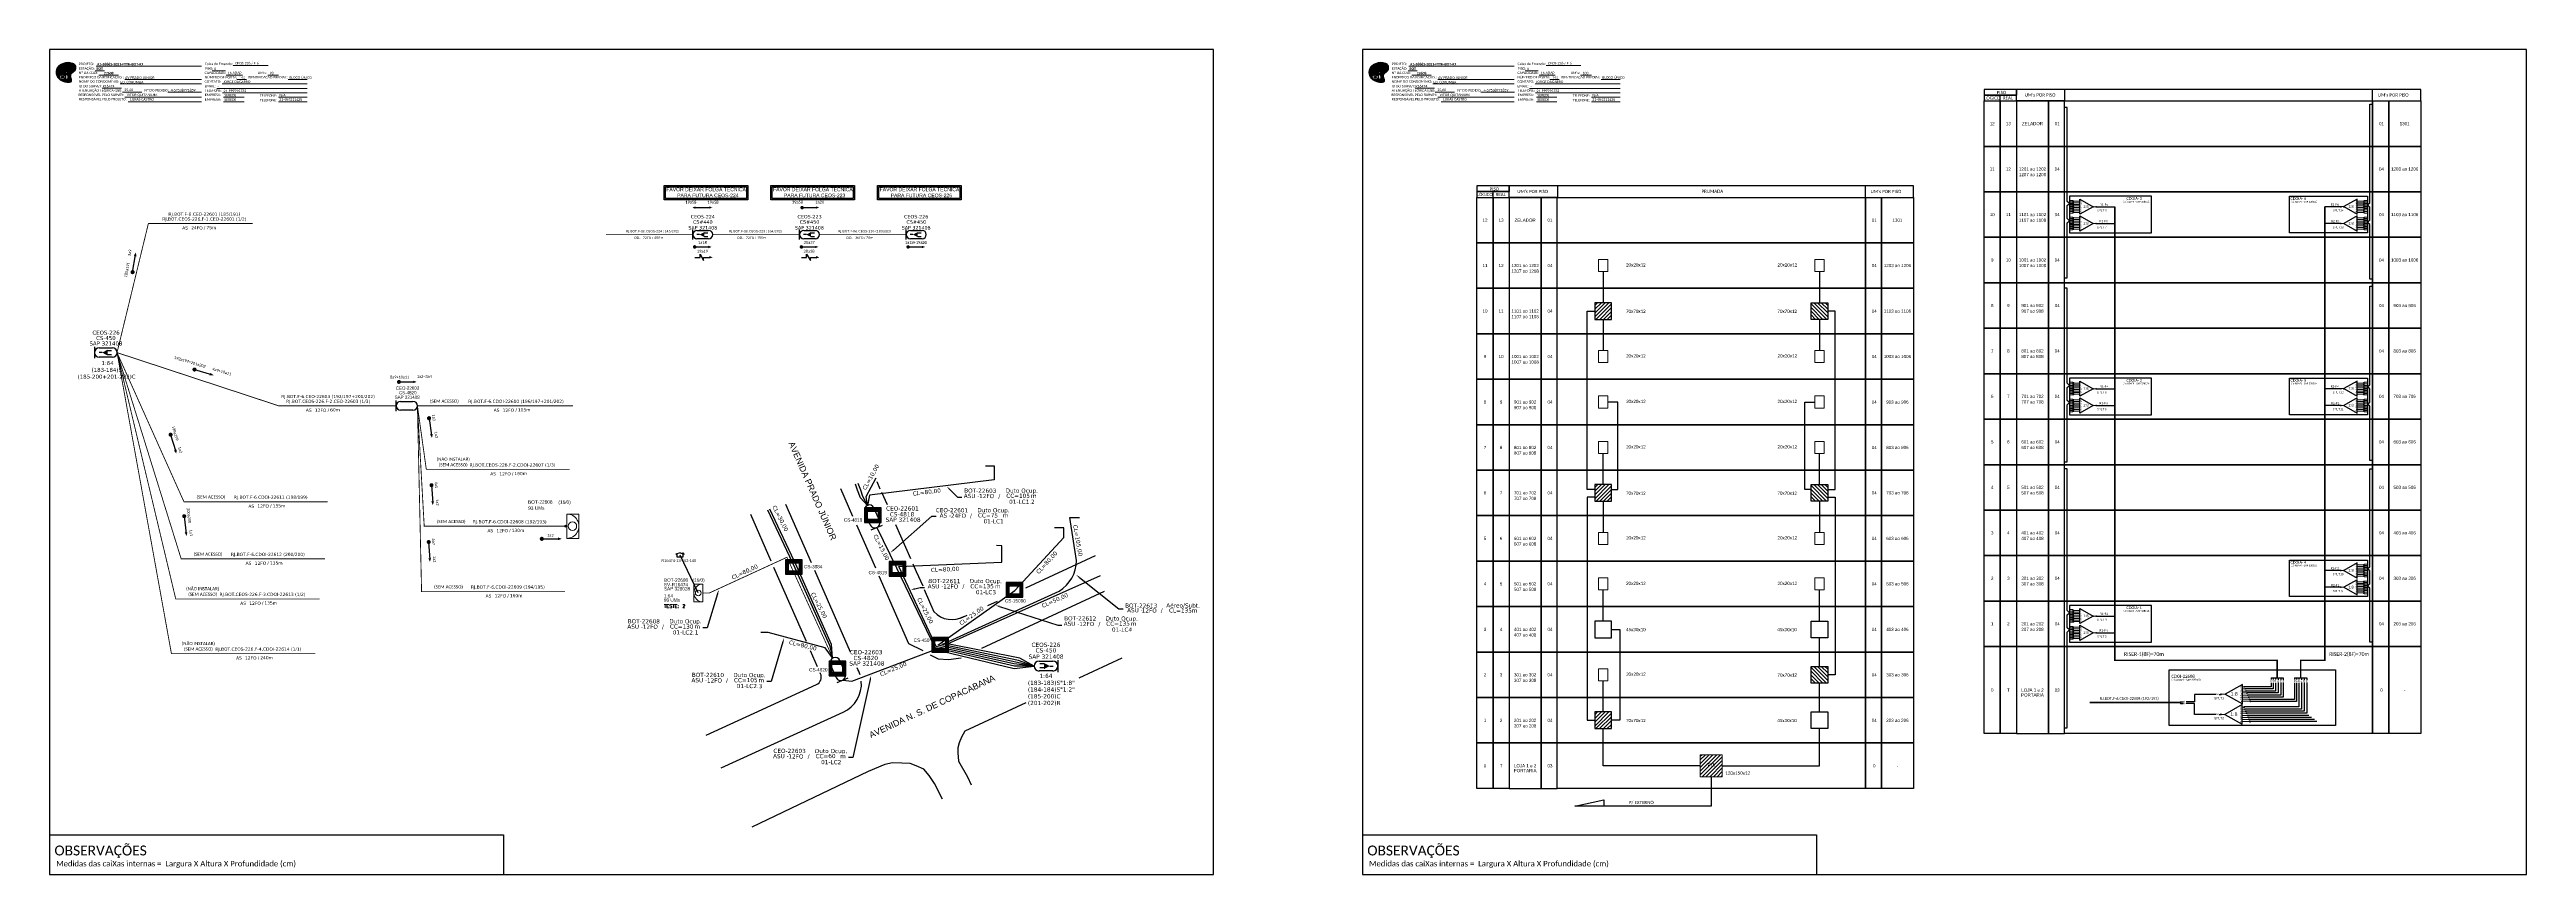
# Model space of a CAD drawing. Extents: x -89 to 1695, y 705 to 1299.
import ezdxf
from ezdxf import colors
from ezdxf.entities.mleader import LeaderData, LeaderLine
from ezdxf.enums import TextEntityAlignment as Align
from ezdxf.math import Vec2, Vec3

# ---------------------------------------------------------------- set-up
doc = ezdxf.new("R2010")
doc.units = 0
for name, color, linetype in [('10.1-Caixas Subterrâneas', 5, 'Continuous'), ('20.4-CEOS', 1, 'Continuous'), ('20.5-CABO AÉREO', 1, 'Continuous'), ('20.5-CEO', 1, 'Continuous'), ('CAP a instalar', 1, 'Continuous'), ('celulas gpon', 7, 'Continuous'), ('CEO', 5, 'Continuous'), ('label_cabos', 7, 'Continuous'), ('Legenda', 1, 'Continuous'), ('QUADRA', 7, 'Continuous'), ('Segmento de Logradouro Texto', 5, 'Continuous'), ('SETA', 7, 'Continuous'), ('surveys', 7, 'Continuous'), ('surveys legendas', 7, 'Continuous')]:
    doc.layers.add(name, color=color, linetype=linetype)
for name, color, linetype, lineweight in [("20.0-LEGENDA DOS CDO'S", 1, 'Continuous', 0), ('20.1-CDO_INTERIOR', 1, 'Continuous', 0), ('20.2-CDO_POSTE', 1, 'Continuous', 5), ('40.1-ETIQUETAS', 1, 'Continuous', 20)]:
    doc.layers.add(name, color=color, linetype=linetype, lineweight=lineweight)
doc.layers.add('EXTRA', color=50, linetype='Continuous', plot=False)
doc.styles.add('ARIAL', font='arial.ttf')
doc.styles.add('DIGICADE', font='arial.ttf')
doc.styles.add('ROMANS', font='romans')
doc.styles.add('siredit', font='verdana.ttf')
doc.styles.get("Standard").update_dxf_attribs({"font": 'arial.ttf'})
doc.styles.add('WMF-Calibri0', font='calibri.ttf')
doc.styles.add('WMF-Calibri1', font='calibrib.ttf')
doc.linetypes.add('FENCELINE1', pattern='A,0.25,-0.1,[133,ltypeshp.shx,S=0.1,R=0,X=-0.1,Y=0],-0.1,1', length=1.45)
doc.linetypes.add('RESERVA', pattern='A,0.5,-0.15,["RESERVA",Standard,S=0.18,R=0,X=0,Y=-0.1],-1.3', length=1.95)

# ---------------------------------------------------------------- blocks, each defined once
blk = doc.blocks.new('OI')
h = blk.add_hatch(color=40)
edge = h.paths.add_edge_path()
edge.add_spline(control_points=[(4.4, -0.7), (3.9, -1), (3.3, -1.5), (2.8, -2.6), (2.9, -3.5), (3.1, -4.3), (3.3, -4.9), (3.4, -5.4), (3.4, -5.9), (3.2, -6.4), (2.5, -6.6), (1.7, -6.6), (0.6, -6.7), (-0.6, -6.4), (-1.6, -6.1), (-2.8, -5.6), (-3.9, -4.8), (-4.9, -3.7), (-5.3, -2.6), (-5.6, -1.9), (-5.8, -1), (-5.7, 0.5), (-5.1, 2), (-4.1, 3), (-3.3, 3.6), (-2.4, 4.2), (-1.4, 4.4), (-0.6, 4.7), (0.8, 4.9), (2.2, 5), (3.8, 4.6), (4.7, 4.2), (5.4, 3.7), (5.8, 3), (6, 2.2), (6, 1.5), (5.7, 0.6), (5.3, 0.1), (4.9, -0.4), (4.5, -0.6), (4.4, -0.7)], knot_values=[0, 0, 0, 0, 1.60434, 2.417191, 3.427595, 4.282808, 4.776746, 5.304182, 5.888771, 6.258406, 6.858137, 7.79129, 8.986195, 10.124242, 11.187857, 12.242908, 13.953784, 15.414161, 16.515391, 17.349188, 17.675853, 19.552021, 21.515531, 22.568638, 23.63245, 24.621084, 25.782718, 26.745347, 27.142653, 29.870543, 31.004649, 31.921532, 32.709589, 33.801391, 34.042471, 35.192333, 35.971461, 36.628871, 37.254359, 37.836911, 37.836911, 37.836911, 37.836911], degree=3, periodic=0)
h.paths.add_polyline_path([(1.1, -0.9, -1), (0, -0.9, -1)], flags=16)
edge = h.paths.add_edge_path(flags=16)
edge.add_ellipse((0.6, -3.6), major_axis=(-0.02, 1.71), ratio=0.361305, start_angle=0, end_angle=360)
h.paths.add_polyline_path([(-0.4, -3.6, -1), (-3.8, -3.6, -1)], flags=16)
edge = h.paths.add_edge_path(flags=0)
edge.add_ellipse((-2.1, -3.6), major_axis=(0, 0.885), ratio=0.758294, start_angle=0, end_angle=360)
at = {"color": 40}
for centre, radius in [((-2.1, -3.6), 1.72), ((0.5, -0.9), 0.587)]:
    blk.add_circle(centre, radius, dxfattribs=at)
blk.add_ellipse((-2.1, -3.6), major_axis=(0, 0.885), ratio=0.758294, start_param=-3.141592653589792, end_param=3.141592653589792, dxfattribs=at)
blk.add_ellipse((0.6, -3.6), major_axis=(-0.02, 1.71), ratio=0.361305, dxfattribs=at)
at = {"color": 40, "start_tangent": (-0.800898, -0.598801), "end_tangent": (-0.800898, -0.598801)}
blk.add_spline([(4.4, -0.7), (3.2, -1.8), (2.9, -2.5), (2.9, -3.5), (3.1, -4.4), (3.3, -4.8), (3.4, -5.4), (3.4, -6), (3.2, -6.3), (2.7, -6.5), (1.7, -6.6), (0.5, -6.6), (-0.6, -6.4), (-1.6, -6.1), (-2.6, -5.7), (-3.9, -4.7), (-4.9, -3.6), (-5.4, -2.6), (-5.6, -1.8), (-5.7, -1.5), (-5.6, 0.4), (-4.8, 2.2), (-4.1, 3), (-3.3, 3.6), (-2.4, 4.1), (-1.3, 4.5), (-0.4, 4.7), (0, 4.8), (2.7, 4.8), (3.8, 4.5), (4.7, 4.2), (5.3, 3.7), (5.9, 2.7), (5.9, 2.5), (5.9, 1.3), (5.7, 0.6), (5.3, 0.1), (4.8, -0.4), (4.4, -0.7)], degree=3, dxfattribs=at)
blk = doc.blocks.new('CARIMBO')
at = {"color": 7, "lineweight": 0}
for points in [[(35.7, -16.8), (111.6, -16.8)], [(134.5, -16.3), (159.6, -16.3)], [(35.1, -20.1), (41.7, -20.1)], [(37.8, -23.1), (51.8, -23.1)], [(40.1, -32.5), (54.1, -32.5)], [(53, -29.5), (111.6, -29.5)], [(54.7, -35.5), (68.6, -35.5)], [(56.4, -26.4), (111.6, -26.4)], [(119.4, -20), (128.9, -20)], [(122.6, -32.7), (187.8, -32.7)], [(126.6, -29.5), (187.8, -29.5)], [(129.5, -23.1), (141.1, -23.1)], [(137.1, -26.4), (144, -26.4)], [(159.4, -23.1), (167.1, -23.1)], [(174.2, -26.4), (187.8, -26.4)], [(56.4, -39.1), (111.6, -39.1)], [(58.9, -42.3), (111.6, -42.3)], [(126.8, -36), (187.8, -36)], [(127.5, -39.1), (142.3, -39.1)], [(127.5, -42.3), (142.3, -42.3)], [(167.1, -39.1), (187.8, -39.1)], [(167.1, -42.3), (187.8, -42.3)]]:
    blk.add_lwpolyline(points, dxfattribs=at)
at = {"color": 7, "xscale": 1.213923925163967, "yscale": 1.213923925163967, "zscale": 1.213923925163967, "rotation": 0.1532896023949059}
blk.add_blockref('OI', (13.9, -20.2), dxfattribs=at)
at = {"color": 7, "lineweight": 0, "style": 'WMF-Calibri0'}
for s, height, p in [('PROJETO:', 1.79, (23.3, -16)), ('ESTAÇÃO:', 1.79, (23.3, -19.3)), ('Caixa de Emenda:', 1.793, (114, -16)), ('PISO:', 1.79, (114.1, -19.3)), ('ATENUAÇÃO TEÓRICA (dB):', 1.793, (23.3, -35.1)), ('Nº DA CDOI:', 1.793, (23.3, -22.4)), ('ENDEREÇO DA EDIFICAÇÃO :', 1.793, (23.3, -25.6)), ('NOME DO CONDOMÍNIO:', 1.793, (23.3, -28.7)), ('ID DO SURVEY:', 1.793, (23.3, -32)), ('CAPACIDADE:', 1.793, (113.9, -22.4)), ('CONTATO:', 1.79, (113.9, -28.7)), ('NÚMERO DE PORTA:', 1.793, (113.9, -25.6)), ('EMAIL:', 1.79, (113.9, -32)), ('TELEFONE:', 1.79, (114.1, -35.1)), ('IDENTIFICAÇÃO PREDIAL:', 1.793, (145, -25.6)), ("UM's:", 1.79, (152.2, -22.4)), ('RESPONSÁVEL PELO SURVEY:', 1.793, (23, -38.3)), ('RESPONSÁVEL PELO PROJETO:', 1.793, (23.3, -41.4)), ('EMPRESA:', 1.79, (114.1, -38.3)), ('EMPRESA:', 1.79, (114.1, -41.6)), ('TELEFONE:', 1.79, (153.7, -38.8)), ('TELEFONE:', 1.79, (153.7, -42.1))]:
    blk.add_text(s, height=height, dxfattribs=at).set_placement(p)
at = {"color": 7, "lineweight": 0, "flags": 8}
for tag, p, style in [('EST', (35.9, -19.4), 'WMF-Calibri1'), ('PROJ', (36.5, -16.1), 'WMF-Calibri1'), ('PISO_PTR', (120.8, -19.4), 'WMF-Calibri0'), ('CEOS-XX', (135.9, -15.5), 'WMF-Calibri0'), ('_ID_', (40.4, -31.9), 'WMF-Calibri0'), ('NOME_DO_COND.', (53.2, -29), 'WMF-Calibri0'), ('O_POTEN', (56.1, -34.7), 'WMF-Calibri0'), ('LOGRADOURO', (56.6, -25.9), 'WMF-Calibri0'), ('EMAIL', (123.3, -32.1), 'WMF-Calibri0'), ('NOME_DO_CONTATO', (127.3, -28.9), 'WMF-Calibri0'), ('TELEFONE', (127.5, -35.4), 'WMF-Calibri0'), ('CAPAC.', (130.7, -22.5), 'WMF-Calibri0'), ('N°', (138.8, -25.8), 'WMF-Calibri0'), ("UC'S", (160.8, -22.5), 'WMF-Calibri0'), ('N°PREDIO', (174.9, -25.8), 'WMF-Calibri0'), ('RES_SURVEY', (57.8, -38.2), 'WMF-Calibri0'), ('RES_PROJ', (60.3, -41.5), 'WMF-Calibri0'), ('EMP_RESP_SURVEY', (128.2, -38.5), 'WMF-Calibri0'), ('EMP_RESP_PROJ', (128.2, -41.7), 'WMF-Calibri0'), ('CONT_RESP_SURVEY', (167.8, -38.5), 'WMF-Calibri0'), ('CONT_RESP_PROJ', (167.8, -41.7), 'WMF-Calibri0')]:
    blk.add_attdef(tag, p, '', height=1.79, dxfattribs=dict(at, style=style))
at = {"color": 7, "lineweight": 0, "style": 'WMF-Calibri1', "flags": 8}
blk.add_attdef("N° CDO'S", text='', height=1.79, dxfattribs=at).set_placement((44.8, -22.7), align=Align.CENTER)
blk = doc.blocks.new('ETIQUETA_RS5F')
at = {"layer": '40.1-ETIQUETAS', "color": 0, "style": 'siredit'}
blk.add_text('/', height=1.5, dxfattribs=at).set_placement((1.6, -2), align=Align.MIDDLE_RIGHT)
for tag, p in [('ETIQUETA_R_SECUNDARIA', (1.2, 2.1)), ('ETIQUETA_R_PRIMARIA', (1.2, 4.1)), ('F_ATIVAS/F_MORTAS', (1.1, -4.2))]:
    blk.add_attdef(tag, text='', height=1.5, dxfattribs=at).set_placement(p, align=Align.MIDDLE_CENTER)
for tag, p in [('TIPO_CABO', (-6.6, -2.1)), ('CAP_CABO', (0.4, -2.1))]:
    blk.add_attdef(tag, text='', height=1.5, dxfattribs=at).set_placement(p, align=Align.MIDDLE_RIGHT)
for tag, p in [('FUSÃO_1', (0.8, -8.4)), ('FUSÃO_2', (0.8, -10.6)), ('FUSÃO_3', (0.8, -12.9)), ('FUSÃO_4', (0.8, -15.1)), ('FUSÃO_5', (0.8, -17.2))]:
    blk.add_attdef(tag, text='', height=1.5, dxfattribs=at).set_placement(p, align=Align.CENTER)
blk.add_attdef('METROS', text='', height=1.5, dxfattribs=at).set_placement((2.1, -2), align=Align.MIDDLE_LEFT)
blk = doc.blocks.new('CDOE-TEXTO PADRÃO')
at = {"layer": "20.0-LEGENDA DOS CDO'S", "color": 0, "style": 'ARIAL'}
for tag, p in [('CDO_N', (0.5, 7.4)), ('CORDOALHA', (0.5, 4.3)), ('SAP', (0.5, 1.7)), ('SPLITER_1', (0.6, -0.9)), ('SPLITER_2', (0.6, -3.5)), ('(XX-XX_F)S', (0.5, -8.3)), ('(XX-XX_L)S', (0.5, -10.8)), ('UMS', (0.5, -13.1))]:
    blk.add_attdef(tag, p, '', height=1.7, rotation=0.118, dxfattribs=at)
blk.add_attdef('FIBRAS_UTILIZADAS', text='', height=1.7, rotation=0.118, dxfattribs=at).set_placement((19.8, 7.4), align=Align.CENTER)
blk = doc.blocks.new('*X65')
at = {"color": 0, "linetype": 'Continuous'}
for p, q in [((-1.25, 0.34099), (-0.49099, 1.1)), ((-1.25, 0.517767), (-0.667767, 1.1)), ((-1.25, 0.694544), (-0.844544, 1.1)), ((-1.25, 0.87132), (-1.02132, 1.1)), ((-1.25, 1.048097), (-1.198097, 1.1)), ((-1.25, 0.164214), (-0.8035, 0.610714)), ((-1.25, -0.012563), (-0.8035, 0.433937)), ((-1.25, -0.18934), (-0.8035, 0.25716)), ((-1.25, -0.366117), (-0.8035, 0.080383)), ((-0.789214, 0.625), (-0.314214, 1.1)), ((-0.612437, 0.625), (-0.137437, 1.1)), ((-0.43566, 0.625), (0.03934, 1.1)), ((-0.258883, 0.625), (0.216117, 1.1)), ((-0.082107, 0.625), (0.392893, 1.1)), ((0.09467, 0.625), (0.56967, 1.1)), ((0.271447, 0.625), (0.746447, 1.1)), ((0.448223, 0.625), (0.923223, 1.1)), ((0.625, 0.625), (1.1, 1.1)), ((0.801777, 0.625), (1.25, 1.073223)), ((0.8035, 0.449947), (1.25, 0.896447)), ((0.8035, 0.27317), (1.25, 0.71967)), ((0.8035, 0.096393), (1.25, 0.542893)), ((0.8035, -0.080383), (1.25, 0.366117)), ((0.8035, -0.25716), (1.25, 0.18934)), ((0.8035, -0.433937), (1.25, 0.012563)), ((-1.25, -0.542893), (-0.8035, -0.096393)), ((-1.25, -0.71967), (-0.8035, -0.27317)), ((-1.25, -0.896447), (-0.8035, -0.449947)), ((-1.25, -1.073223), (-0.801777, -0.625)), ((-1.1, -1.1), (-0.625, -0.625)), ((-0.923223, -1.1), (-0.448223, -0.625)), ((-0.746447, -1.1), (-0.271447, -0.625)), ((-0.56967, -1.1), (-0.09467, -0.625)), ((-0.392893, -1.1), (0.082107, -0.625)), ((-0.216117, -1.1), (0.258883, -0.625)), ((-0.03934, -1.1), (0.43566, -0.625)), ((0.137437, -1.1), (0.612437, -0.625)), ((0.314214, -1.1), (0.789214, -0.625)), ((0.49099, -1.1), (1.25, -0.34099)), ((0.667767, -1.1), (1.25, -0.517767)), ((0.8035, -0.610714), (1.25, -0.164214)), ((0.844544, -1.1), (1.25, -0.694544)), ((1.02132, -1.1), (1.25, -0.87132)), ((1.198097, -1.1), (1.25, -1.048097))]:
    blk.add_line(p, q, dxfattribs=at)
blk = doc.blocks.new('MANHOLE_MQ')
at = {"color": 0, "linetype": 'Continuous'}
for p, q in [((0.0000062, 0.0000057), (-0.0000063, 0.0000057)), ((-0.0000063, 0.0000057), (-0.0000063, -0.0000053)), ((-0.000004, 0.0000033), (0.000004, 0.0000033)), ((-0.000004, -0.0000029), (-0.000004, 0.0000033)), ((0.000004, 0.0000033), (0.000004, -0.0000029)), ((0.0000062, -0.0000053), (0.0000062, 0.0000057)), ((-0.0000063, -0.0000053), (0.0000062, -0.0000053)), ((0.000004, -0.0000029), (-0.000004, -0.0000029)), ((0.000004, -0.0000029), (0.000004, -0.0000029))]:
    blk.add_line(p, q, dxfattribs=at)
at = {"color": 0, "linetype": 'Continuous', "xscale": 5e-06, "yscale": 5e-06, "zscale": 1e-05}
blk.add_blockref('*X65', (0, 0.0000002), dxfattribs=at)
blk = doc.blocks.new('*U83')
at = {"layer": '20.4-CEOS', "color": 7, "style": 'siredit'}
for tag, p in [('FIBRAS_SPLITTER', (0, 0)), ('FIBRAS_TOP_C', (0, -4.13)), ('RESERVA_FINAIS', (0, -5.46))]:
    blk.add_attdef(tag, p, '', height=1.01, dxfattribs=at)
for tag, p, flags in [('ID_ATIVIDADE', (0, -6.77), 3), ('QTDE', (0, -9.4), 1), ('FATOR', (0, -8.09), 1), ('FID', (0, -10.71), 1)]:
    blk.add_attdef(tag, p, '', height=1.01, dxfattribs=dict(at, flags=flags))
blk = doc.blocks.new('*U85')
at = {"layer": '20.4-CEOS', "color": 7, "style": 'siredit'}
blk.add_attdef('FIBRAS_SPLITTER', (0, 0), '', height=1.01, dxfattribs=at)
for tag, p, flags in [('QTDE', (0, -4.11), 1), ('ID_ATIVIDADE', (0, -1.48), 3), ('FATOR', (0, -2.79), 1), ('FID', (0, -5.42), 1)]:
    blk.add_attdef(tag, p, '', height=1.01, dxfattribs=dict(at, flags=flags))
blk = doc.blocks.new('*U87')
at = {"layer": '20.5-CEO'}
for p, q in [((-1.56, 1.26), (1.8, 1.26)), ((1.8, -1.13), (-1.56, -1.13))]:
    blk.add_line(p, q, dxfattribs=at)
blk.add_lwpolyline([(-2.75, 1.51), (-2.75, -1.38)], dxfattribs=at)
for centre, start, end in [((-1.56, 0.07), 90, 270), ((1.8, 0.07), 270, 90)]:
    blk.add_arc(centre, 1.2, start, end, dxfattribs=at)
at = {"layer": '20.5-CEO', "color": 7, "style": 'siredit'}
for tag, p in [('LOCAL', (0.12, 4.23)), ('SAP', (0.12, 2.97)), ('FID', (0.11, 5.61)), ('FIBRAS_RESERVA', (0.12, -1.94))]:
    blk.add_attdef(tag, text='', height=1.01, dxfattribs=at).set_placement(p, align=Align.TOP_CENTER)
for tag, flags, p in [('ID_ATIVIDADE', 3, (0.11, -3.51)), ('FATOR', 1, (0.11, -4.82))]:
    blk.add_attdef(tag, text='', height=1.01, dxfattribs=dict(at, flags=flags)).set_placement(p, align=Align.TOP_CENTER)
at = {"layer": '20.5-CEO', "color": 7, "style": 'siredit', "flags": 3}
blk.add_attdef('QTDE', (-4.88, -7.06), '', height=1.01, dxfattribs=at)
blk = doc.blocks.new('Inst CDOI-64')
at = {"layer": '20.1-CDO_INTERIOR', "color": 1, "lineweight": 18}
blk.add_lwpolyline([(-2.12, -2.13), (-2.12, 2.12), (0, 2.12), (0.01, -2.13)], close=True, dxfattribs=at)
blk.add_circle((-1.06, 0), 0.68, dxfattribs=at)
blk.add_arc((0.01, 0), 2.13, 90.02759, 270.02759, dxfattribs=at)
at = {"layer": "20.0-LEGENDA DOS CDO'S", "style": 'ARIAL'}
for tag, p, rotation in [('SAP', (-9.3, 0.61), 359.97241), ('SURVEY', (-9.3, 1.6), 359.97241), ('FID', (-9.3, 2.69), 0.11799), ('1:XX', (-9.31, -1.08), 359.97241), ('UMS', (-9.31, -2.09), 359.97241)]:
    blk.add_attdef(tag, p, '', height=0.8, rotation=rotation, dxfattribs=at)
at = {"layer": "20.0-LEGENDA DOS CDO'S"}
for tag, p, style, flags in [('ID_ATIVIDADE', (-9.3, 3.78), 'ARIAL', 3), ('FATOR', (-1.5, 3.78), 'ARIAL', 1), ('QTDE', (-9.18, -3.66), 'DIGICADE', 3)]:
    blk.add_attdef(tag, p, '', height=0.8, rotation=0.11799, dxfattribs=dict(at, style=style, flags=flags))
at = {"layer": "20.0-LEGENDA DOS CDO'S", "style": 'ARIAL'}
blk.add_attdef('FIBRAS_UTILIZADAS', text='', height=0.8, rotation=359.97241, dxfattribs=at).set_placement((-0.99, 2.69), align=Align.CENTER)
blk = doc.blocks.new('Teste  FTTH')
at = {"color": 0, "lineweight": 0, "style": 'ROMANS'}
for tag, p in [('TESTE', (-2.3, -0.29)), ('QTDE', (0.21, -0.29))]:
    blk.add_attdef(tag, p, '', height=0.48, dxfattribs=at)
for tag, p, flags in [('FID', (-2.23, -1.25), 1), ('FATOR', (-2.23, -2.03), 3), ('ID_ATIVIDADE', (-2.23, -2.72), 3)]:
    blk.add_attdef(tag, p, '', height=0.48, dxfattribs=dict(at, flags=flags))
blk = doc.blocks.new('LEGENDA DOS CABOS')
at = {"layer": 'EXTRA', "color": 0, "style": 'siredit'}
for tag, p in [('ID', (4.6, 0.97)), ('XX', (9.03, 0.97))]:
    blk.add_attdef(tag, text='', height=0.48, rotation=359.69001, dxfattribs=at).set_placement(p, align=Align.MIDDLE_CENTER)
at = {"layer": 'Legenda', "color": 0, "style": 'siredit'}
for tag, p in [('TIPO_CABO', (1.31, 0)), ('CABO', (4.69, -0.05)), ('/', (6.81, -0.05)), ('METROS', (10.03, -0.05))]:
    blk.add_attdef(tag, text='', height=0.8, rotation=359.69001, dxfattribs=at).set_placement(p, align=Align.MIDDLE_CENTER)
blk = doc.blocks.new('Inst CB DT OCUP CFOA-SM-ASU-120-S-12')
at = {"layer": 'label_cabos', "color": 0, "style": 'siredit'}
for tag, flags, p in [('ID_ATIVIDADE', 3, (1.31, 2.67)), ('FATOR', 1, (11.56, 2.55))]:
    blk.add_attdef(tag, text='', height=1, rotation=359.69001, dxfattribs=dict(at, flags=flags)).set_placement(p, align=Align.MIDDLE_CENTER)
for tag, p in [('TIPO_CABO', (1.26, 0)), ('DESTINO_CABO', (3.13, 1.26)), ('CABO', (4.69, -0.05)), ('/', (7.71, -0.05)), ('LANCE', (10.91, 0)), ('TIPO_CABO', (13.11, 1.24)), ('UND', (15.96, 0)), ('FID', (13.15, -1.41))]:
    blk.add_attdef(tag, text='', height=1, rotation=359.69001, dxfattribs=at).set_placement(p, align=Align.MIDDLE_CENTER)
blk.add_attdef('QTDE', (12.43, -0.47), '', height=1, rotation=359.69001, dxfattribs=at)
blk = doc.blocks.new('Inst CB DT OCUP CFOA-SM-AS-80-TS-24')
at = {"layer": 'label_cabos', "color": 0, "style": 'siredit'}
for tag, flags, p in [('ID_ATIVIDADE', 3, (1.31, 2.67)), ('FATOR', 1, (11.56, 2.55))]:
    blk.add_attdef(tag, text='', height=1, rotation=359.69001, dxfattribs=dict(at, flags=flags)).set_placement(p, align=Align.MIDDLE_CENTER)
for tag, p in [('TIPO_CABO', (1.76, 0)), ('DESTINO_CABO', (3.13, 1.26)), ('CABO', (4.69, -0.05)), ('/', (7.71, -0.05)), ('LANCE', (10.91, 0)), ('TIPO_CABO', (13.11, 1.24)), ('UND', (15.96, 0)), ('FID', (13.15, -1.41))]:
    blk.add_attdef(tag, text='', height=1, rotation=359.69001, dxfattribs=at).set_placement(p, align=Align.MIDDLE_CENTER)
blk.add_attdef('QTDE', (12.43, -0.47), '', height=1, rotation=359.69001, dxfattribs=at)
blk = doc.blocks.new('SURVEY_SURVEY')
for p, q in [((0, 0.0000152), (-0.0000151, 0.0000108)), ((-0.0000151, 0.0000108), (-0.0000104, 0.0000108)), ((-0.0000103, 0), (-0.0000103, 0.0000108)), ((0.0000103, 0), (-0.0000103, 0)), ((0, 0.0000152), (0.0000151, 0.0000108)), ((0.0000101, 0.0000159), (0.0000117, 0.0000159)), ((0.0000101, 0.0000123), (0.0000101, 0.0000159)), ((0.0000151, 0.0000108), (0.0000103, 0.0000108)), ((0.0000103, 0.0000108), (0.0000103, 0)), ((0.0000117, 0.0000159), (0.0000117, 0.0000119))]:
    blk.add_line(p, q)
blk = doc.blocks.new('SPLT_1-8_DIV_DIR')
h = blk.add_hatch(color=3)
h.dxf.hatch_style = 1
edge = h.paths.add_edge_path()
edge.add_arc((12.8, 4), 0.242, 0, 360)
h = blk.add_hatch(color=3)
h.dxf.hatch_style = 1
edge = h.paths.add_edge_path()
edge.add_arc((13.3, 2.9), 0.242, 0, 360)
h = blk.add_hatch(color=3)
h.dxf.hatch_style = 1
edge = h.paths.add_edge_path()
edge.add_arc((13.8, 1.7), 0.242, 0, 360)
h = blk.add_hatch(color=3)
h.dxf.hatch_style = 1
edge = h.paths.add_edge_path()
edge.add_arc((14.3, 0.6), 0.242, 0, 360)
h = blk.add_hatch(color=3)
h.dxf.hatch_style = 1
edge = h.paths.add_edge_path()
edge.add_arc((14.8, -0.6), 0.242, 0, 360)
h = blk.add_hatch(color=3)
h.dxf.hatch_style = 1
edge = h.paths.add_edge_path()
edge.add_arc((15.3, -1.7), 0.242, 0, 360)
h = blk.add_hatch(color=3)
h.dxf.hatch_style = 1
edge = h.paths.add_edge_path()
edge.add_arc((15.8, -2.9), 0.242, 0, 360)
h = blk.add_hatch(color=3)
h.dxf.hatch_style = 1
edge = h.paths.add_edge_path()
edge.add_arc((16.3, -4), 0.242, 0, 360)
at = {"color": 1, "lineweight": 0}
blk.add_lwpolyline([(2.2, 0), (0, 0)], dxfattribs=at)
at = {"color": 1}
blk.add_lwpolyline([(11.9, 5.4), (2.2, 0), (11.9, -5.4), (11.9, 5.4)], dxfattribs=at)
at = {"color": 7, "lineweight": 0}
for points in [[(12.8, 4), (11.9, 4)], [(11.9, 2.9), (13.3, 2.9)], [(11.9, 1.7), (13.8, 1.7)], [(11.9, 0.6), (14.3, 0.6)], [(11.9, -0.6), (14.8, -0.6)], [(11.9, -1.7), (15.3, -1.7)], [(11.9, -2.9), (15.8, -2.9)], [(11.9, -4), (16.3, -4)]]:
    blk.add_lwpolyline(points, dxfattribs=at)
at = {"color": 3}
for centre in [(12.8, 4), (13.3, 2.9), (13.8, 1.7), (14.3, 0.6), (14.8, -0.6), (15.3, -1.7), (15.8, -2.9), (16.3, -4)]:
    blk.add_circle(centre, 0.242, dxfattribs=at)
at = {"color": 1, "style": 'ARIAL'}
for s, height, p in [('1:8', 2, (5.3, -0.9)), ('S1', 0.75, (10.5, 3.8)), ('S2', 0.75, (10.5, 2.6)), ('S3', 0.75, (10.5, 1.4)), ('S4', 0.75, (10.5, 0.2)), ('S5', 0.75, (10.5, -1)), ('S6', 0.75, (10.5, -2.1)), ('S7', 0.75, (10.5, -3.2)), ('S8', 0.75, (10.5, -4.4))]:
    blk.add_text(s, height=height, dxfattribs=at).set_placement(p)
blk = doc.blocks.new('SPLT_1-8_SC-APC')
at = {"color": 1, "lineweight": 0}
blk.add_lwpolyline([(-17, -7.5), (-19.3, -7.5)], dxfattribs=at)
at = {"color": 1}
blk.add_lwpolyline([(-7.4, -2.1), (-17, -7.5), (-7.4, -13), (-7.4, -2.1)], dxfattribs=at)
at = {"color": 3, "lineweight": 0}
for points in [[(-3, -3.5), (-7.4, -3.5)], [(-7.4, -4.7), (-3, -4.7)], [(-7.4, -5.8), (-3, -5.8)], [(-7.4, -7), (-3, -7)], [(-7.4, -8.1), (-3, -8.1)], [(-7.4, -9.3), (-3, -9.3)], [(-7.4, -10.4), (-3, -10.4)], [(-7.4, -11.6), (-3, -11.6)], [(-2.4, -3), (-2.4, -4)], [(-2.4, -3), (0, -3)], [(-2.4, -4), (0, -4)], [(-2.4, -4.2), (-2.4, -5.2)], [(-2.4, -4.2), (0, -4.2)], [(-2.4, -5.2), (0, -5.2)], [(-2.4, -5.3), (-2.4, -6.3)], [(-2.4, -5.3), (0, -5.3)], [(-2.4, -6.3), (0, -6.3)], [(-2.4, -6.5), (-2.4, -7.5)], [(-2.4, -6.5), (0, -6.5)], [(-2.4, -7.5), (0, -7.5)], [(-2.4, -7.6), (-2.4, -8.6)], [(-2.4, -7.6), (0, -7.6)], [(-2.4, -8.6), (0, -8.6)], [(-2.4, -8.8), (-2.4, -9.8)], [(-2.4, -8.8), (0, -8.8)], [(-2.4, -9.8), (0, -9.8)], [(-2.4, -9.9), (-2.4, -10.9)], [(-2.4, -9.9), (0, -9.9)], [(-2.4, -10.9), (0, -10.9)], [(-2.4, -11.1), (-2.4, -12.1)], [(-2.4, -11.1), (0, -11.1)], [(-2.4, -12.1), (0, -12.1)]]:
    blk.add_lwpolyline(points, dxfattribs=at)
for points in [[(-3, -3.2), (-2.4, -3.2), (-2.4, -3.8), (-3, -3.8)], [(-3, -4.4), (-2.4, -4.4), (-2.4, -5), (-3, -5)], [(-3, -5.5), (-2.4, -5.5), (-2.4, -6.1), (-3, -6.1)], [(-3, -6.7), (-2.4, -6.7), (-2.4, -7.3), (-3, -7.3)], [(-3, -7.8), (-2.4, -7.8), (-2.4, -8.4), (-3, -8.4)], [(-3, -9), (-2.4, -9), (-2.4, -9.6), (-3, -9.6)], [(-3, -10.1), (-2.4, -10.1), (-2.4, -10.7), (-3, -10.7)], [(-3, -11.3), (-2.4, -11.3), (-2.4, -11.9), (-3, -11.9)]]:
    blk.add_lwpolyline(points, close=True, dxfattribs=at)
at = {"color": 1, "style": 'ARIAL'}
for s, height, p in [('1:8', 2, (-13.9, -8.4)), ('S1', 0.75, (-8.7, -3.8)), ('S2', 0.75, (-8.7, -5)), ('S3', 0.75, (-8.7, -6.2)), ('S4', 0.75, (-8.7, -7.4)), ('S5', 0.75, (-8.7, -8.6)), ('S6', 0.75, (-8.7, -9.7)), ('S7', 0.75, (-8.7, -10.8)), ('S8', 0.75, (-8.7, -11.9))]:
    blk.add_text(s, height=height, dxfattribs=at).set_placement(p)

msp = doc.modelspace()

# ---------------------------------------------------------------- hatches: boundary and pattern name
h = msp.add_hatch(color=3)
h.dxf.hatch_style = 1
edge = h.paths.add_edge_path()
edge.add_arc((1385.1, 1185.8), 0.256, 0, 360)
h = msp.add_hatch(color=3)
h.dxf.hatch_style = 1
edge = h.paths.add_edge_path()
edge.add_arc((1561.3, 1185.8), 0.256, 0, 360)
h = msp.add_hatch(color=3)
h.dxf.hatch_style = 1
edge = h.paths.add_edge_path()
edge.add_arc((1385.1, 1173.7), 0.256, 0, 360)
h = msp.add_hatch(color=3)
h.dxf.hatch_style = 1
edge = h.paths.add_edge_path()
edge.add_arc((1561.3, 1173.7), 0.256, 0, 360)
h = msp.add_hatch()
h.set_pattern_fill('ANSI31', color=1, scale=0.6)
h.set_pattern_definition([(45, (-275.555, 1288.8719), (-1.3470384, 1.3470384), [])])
h.paths.add_polyline_path([(1023.9, 1104.7), (1035.9, 1104.7), (1035.9, 1116.7), (1023.9, 1116.7)])
h = msp.add_hatch()
h.set_pattern_fill('ANSI31', color=1, scale=0.6, angle=180)
h.set_pattern_definition([(135, (2491.2273, 1288.8719), (1.3470384, 1.3470384), [])])
h.paths.add_polyline_path([(1191.7, 1104.7), (1179.7, 1104.7), (1179.7, 1116.7), (1191.7, 1116.7)])
h = msp.add_hatch(color=3)
h.dxf.hatch_style = 1
edge = h.paths.add_edge_path()
edge.add_arc((1385.1, 1054.8), 0.256, 0, 360)
h = msp.add_hatch(color=3)
h.dxf.hatch_style = 1
edge = h.paths.add_edge_path()
edge.add_arc((1561.3, 1054.8), 0.256, 0, 360)
h = msp.add_hatch(color=3)
h.dxf.hatch_style = 1
edge = h.paths.add_edge_path()
edge.add_arc((1385.1, 1042.7), 0.256, 0, 360)
h = msp.add_hatch(color=3)
h.dxf.hatch_style = 1
edge = h.paths.add_edge_path()
edge.add_arc((1561.3, 1042.7), 0.256, 0, 360)
h = msp.add_hatch()
h.set_pattern_fill('ANSI31', color=1, scale=0.6)
h.set_pattern_definition([(45, (-275.555, 1157.8969), (-1.3470384, 1.3470384), [])])
h.paths.add_polyline_path([(1023.9, 973.8), (1035.9, 973.8), (1035.9, 985.8), (1023.9, 985.8)])
h = msp.add_hatch()
h.set_pattern_fill('ANSI31', color=1, scale=0.6, angle=180)
h.set_pattern_definition([(135, (2491.2273, 1157.8969), (1.3470384, 1.3470384), [])])
h.paths.add_polyline_path([(1191.7, 973.8), (1179.7, 973.8), (1179.7, 985.8), (1191.7, 985.8)])
h = msp.add_hatch(color=3)
h.dxf.hatch_style = 1
edge = h.paths.add_edge_path()
edge.add_arc((1561.3, 923.9), 0.256, 0, 360)
h = msp.add_hatch(color=3)
h.dxf.hatch_style = 1
edge = h.paths.add_edge_path()
edge.add_arc((1561.3, 911.8), 0.256, 0, 360)
h = msp.add_hatch(color=3)
h.dxf.hatch_style = 1
edge = h.paths.add_edge_path()
edge.add_arc((1385.1, 891.1), 0.256, 0, 360)
h = msp.add_hatch(color=3)
h.dxf.hatch_style = 1
edge = h.paths.add_edge_path()
edge.add_arc((1385.1, 879), 0.256, 0, 360)
h = msp.add_hatch()
h.set_pattern_fill('ANSI31', color=1, scale=0.6, angle=180)
h.set_pattern_definition([(135, (2491.2273, 1026.9219), (1.3470384, 1.3470384), [])])
h.paths.add_polyline_path([(1191.7, 842.8), (1179.7, 842.8), (1179.7, 854.8), (1191.7, 854.8)])
h = msp.add_hatch()
h.set_pattern_fill('ANSI31', color=1, scale=0.6)
h.set_pattern_definition([(45, (-275.555, 994.1781), (-1.3470384, 1.3470384), [])])
h.paths.add_polyline_path([(1023.9, 810), (1035.9, 810), (1035.9, 822), (1023.9, 822)])
h = msp.add_hatch(color=3)
h.dxf.hatch_style = 1
edge = h.paths.add_edge_path()
edge.add_arc((1474.9, 834.7), 0.282, 0, 360)
h = msp.add_hatch(color=3)
h.dxf.hatch_style = 1
edge = h.paths.add_edge_path()
edge.add_arc((1474.9, 820.3), 0.282, 0, 360)
h = msp.add_hatch()
h.set_pattern_fill('ANSI31', color=1, scale=0.6)
h.set_pattern_definition([(45, (629.754, 3423.6042), (-1.3470384, 1.3470384), [])])
h.paths.add_polyline_path([(1115.7, 791.2), (1099.9, 791.2), (1099.9, 775.4), (1115.7, 775.4)])
h.paths.add_polyline_path([(1104.7, 782), (1111.5, 782), (1111.5, 785.5), (1104.7, 785.5)], flags=24)

# ---------------------------------------------------------------- linework, layer by layer
at = {"color": 5}
for p, q in [((1511.1, 840.2), (1492, 840.2)), ((1511.1, 843.1), (1511.1, 840.2)), ((1512.6, 843.1), (1512.6, 838.6)), ((1514.2, 843.1), (1514.2, 837.1)), ((1516.1, 843.3), (1516.1, 835.7)), ((1518, 843.3), (1518, 834.1)), ((1519.9, 843.3), (1519.9, 832.6)), ((1512.6, 838.6), (1492.7, 838.6)), ((1514.2, 837.1), (1493.3, 837.1)), ((1516.1, 835.7), (1494, 835.7)), ((1518, 834.1), (1494.6, 834.1)), ((1519.9, 832.6), (1495.3, 832.6))]:
    msp.add_line(p, q, dxfattribs=at)
at = {"color": 6}
for p, q in [((1528, 843.1), (1528, 831.1)), ((1529.5, 843.1), (1529.5, 829.6)), ((1531.1, 843.1), (1531.1, 825.6)), ((1533, 843.3), (1533, 824.1)), ((1534.9, 843.3), (1534.9, 822.6)), ((1536.8, 843.3), (1536.8, 821.1)), ((1531.1, 825.6), (1491.8, 825.6)), ((1533, 824.1), (1492.4, 824.1)), ((1534.9, 822.6), (1493.1, 822.6)), ((1536.8, 821.1), (1493.7, 821.1)), ((1528, 831.1), (1495.9, 831.1)), ((1529.5, 829.6), (1496.6, 829.6))]:
    msp.add_line(p, q, dxfattribs=at)
at = {"color": 3}
msp.add_line((1445.8, 829.3), (1447.8, 829.3), dxfattribs=at)
at = {"color": 2}
for p, q in [((1455.9, 828.2), (1449.9, 828.2)), ((1455.9, 820.3), (1455.9, 828.2)), ((1471.5, 820.3), (1455.9, 820.3))]:
    msp.add_line(p, q, dxfattribs=at)
at = {"color": 8, "linetype": 'RESERVA', "ltscale": 4}
for p, q in [((1538.3, 819.5), (1494.4, 819.5)), ((1540.2, 818), (1495, 818)), ((1542.3, 816.6), (1495.7, 816.6)), ((1544.1, 815.1), (1496.3, 815.1))]:
    msp.add_line(p, q, dxfattribs=at)
for points in [[(-89.3, 705), (749.2, 705), (749.2, 1299), (-89.3, 1299), (-89.3, 705)], [(856.5, 705), (1695.1, 705), (1695.1, 1299), (856.5, 1299), (856.5, 705)], [(1327.6, 1262.1), (1618.9, 1262.1), (1618.9, 1270.3), (1327.6, 1270.3), (1327.6, 1270.3), (1327.6, 1266.2)], [(1362.6, 1262.1), (1362.6, 1270.3)], [(1584.2, 1262.1), (1584.2, 1270.3)], [(1316, 1262.1), (1316, 1266.2)], [(950.6, 1192.6), (950.6, 1196.7)], [(962.2, 1192.6), (1253.5, 1192.6), (1253.5, 1200.8), (962.2, 1200.8), (962.2, 1200.8), (962.2, 1196.7)], [(997.2, 1192.6), (997.2, 1200.8)], [(1218.8, 1192.6), (1218.8, 1200.8)]]:
    msp.add_lwpolyline(points)
at = {"color": 7, "lineweight": 0}
for points in [[(-4, 1268.3), (20.1, 1268.3)], [(941.8, 1268.3), (966, 1268.3)]]:
    msp.add_lwpolyline(points, dxfattribs=at)
for points in [[(1304.4, 1266.2), (1327.6, 1266.2), (1327.6, 1270.3), (1304.4, 1270.3)], [(1304.4, 1262.1), (1327.6, 1262.1), (1327.6, 1266.2), (1304.4, 1266.2)], [(1304.4, 1262.1), (1316, 1262.1), (1316, 1229.3), (1304.4, 1229.3)], [(1316, 1262.1), (1327.6, 1262.1), (1327.6, 1229.3), (1316, 1229.3)], [(1350.7, 1262.1), (1327.6, 1262.1), (1327.6, 1229.3), (1350.7, 1229.3)], [(1362.3, 1262.1), (1350.7, 1262.1), (1350.7, 1229.3), (1362.3, 1229.3)], [(1362.3, 1262.1), (1584.2, 1262.1), (1584.2, 1229.3), (1362.3, 1229.3)], [(1584.2, 1262.1), (1595.8, 1262.1), (1595.8, 1229.3), (1584.2, 1229.3)], [(1595.8, 1262.1), (1618.9, 1262.1), (1618.9, 1229.3), (1595.8, 1229.3)], [(1304.4, 1229.3), (1316, 1229.3), (1316, 1196.6), (1304.4, 1196.6)], [(1316, 1229.3), (1327.6, 1229.3), (1327.6, 1196.6), (1316, 1196.6)], [(1350.7, 1229.3), (1327.6, 1229.3), (1327.6, 1196.6), (1350.7, 1196.6)], [(1362.3, 1229.3), (1350.7, 1229.3), (1350.7, 1196.6), (1362.3, 1196.6)], [(1362.3, 1229.3), (1584.2, 1229.3), (1584.2, 1196.6), (1362.3, 1196.6)], [(1584.2, 1229.3), (1595.8, 1229.3), (1595.8, 1196.6), (1584.2, 1196.6)], [(1595.8, 1229.3), (1618.9, 1229.3), (1618.9, 1196.6), (1595.8, 1196.6)], [(939, 1196.7), (962.2, 1196.7), (962.2, 1200.8), (939, 1200.8)], [(939, 1192.6), (962.2, 1192.6), (962.2, 1196.7), (939, 1196.7)], [(1304.4, 1196.6), (1316, 1196.6), (1316, 1163.9), (1304.4, 1163.9)], [(1316, 1196.6), (1327.6, 1196.6), (1327.6, 1163.9), (1316, 1163.9)], [(1316, 1196.6), (1327.6, 1196.6), (1327.6, 1163.9), (1316, 1163.9)], [(1350.7, 1196.6), (1327.6, 1196.6), (1327.6, 1163.9), (1350.7, 1163.9)], [(1362.3, 1196.6), (1350.7, 1196.6), (1350.7, 1163.9), (1362.3, 1163.9)], [(1362.3, 1196.6), (1584.2, 1196.6), (1584.2, 1163.9), (1362.3, 1163.9)], [(1584.2, 1196.6), (1595.8, 1196.6), (1595.8, 1163.9), (1584.2, 1163.9)], [(1595.8, 1196.6), (1618.9, 1196.6), (1618.9, 1163.9), (1595.8, 1163.9)], [(939, 1192.6), (950.6, 1192.6), (950.6, 1159.8), (939, 1159.8)], [(950.6, 1192.6), (962.2, 1192.6), (962.2, 1159.8), (950.6, 1159.8)], [(985.3, 1192.6), (962.2, 1192.6), (962.2, 1159.8), (985.3, 1159.8)], [(996.9, 1192.6), (985.3, 1192.6), (985.3, 1159.8), (996.9, 1159.8)], [(996.9, 1192.6), (1218.8, 1192.6), (1218.8, 1159.8), (996.9, 1159.8)], [(1218.8, 1192.6), (1230.4, 1192.6), (1230.4, 1159.8), (1218.8, 1159.8)], [(1230.4, 1192.6), (1253.5, 1192.6), (1253.5, 1159.8), (1230.4, 1159.8)], [(1304.4, 1163.9), (1316, 1163.9), (1316, 1131.1), (1304.4, 1131.1)], [(1316, 1163.9), (1327.6, 1163.9), (1327.6, 1131.1), (1316, 1131.1)], [(1316, 1163.9), (1327.6, 1163.9), (1327.6, 1131.1), (1316, 1131.1)], [(1350.7, 1163.9), (1327.6, 1163.9), (1327.6, 1131.1), (1350.7, 1131.1)], [(1362.3, 1163.9), (1350.7, 1163.9), (1350.7, 1131.1), (1362.3, 1131.1)], [(1362.3, 1163.9), (1584.2, 1163.9), (1584.2, 1131.1), (1362.3, 1131.1)], [(1584.2, 1163.9), (1595.8, 1163.9), (1595.8, 1131.1), (1584.2, 1131.1)], [(1595.8, 1163.9), (1618.9, 1163.9), (1618.9, 1131.1), (1595.8, 1131.1)], [(939, 1159.8), (950.6, 1159.8), (950.6, 1127.1), (939, 1127.1)], [(950.6, 1159.8), (962.2, 1159.8), (962.2, 1127.1), (950.6, 1127.1)], [(985.3, 1159.8), (962.2, 1159.8), (962.2, 1127.1), (985.3, 1127.1)], [(996.9, 1159.8), (985.3, 1159.8), (985.3, 1127.1), (996.9, 1127.1)], [(996.9, 1159.8), (1218.8, 1159.8), (1218.8, 1127.1), (996.9, 1127.1)], [(1218.8, 1159.8), (1230.4, 1159.8), (1230.4, 1127.1), (1218.8, 1127.1)], [(1230.4, 1159.8), (1253.5, 1159.8), (1253.5, 1127.1), (1230.4, 1127.1)], [(939, 1127.1), (950.6, 1127.1), (950.6, 1094.4), (939, 1094.4)], [(950.6, 1127.1), (962.2, 1127.1), (962.2, 1094.4), (950.6, 1094.4)], [(950.6, 1127.1), (962.2, 1127.1), (962.2, 1094.4), (950.6, 1094.4)], [(985.3, 1127.1), (962.2, 1127.1), (962.2, 1094.4), (985.3, 1094.4)], [(996.9, 1127.1), (985.3, 1127.1), (985.3, 1094.4), (996.9, 1094.4)], [(996.9, 1127.1), (1218.8, 1127.1), (1218.8, 1094.4), (996.9, 1094.4)], [(1218.8, 1127.1), (1230.4, 1127.1), (1230.4, 1094.4), (1218.8, 1094.4)], [(1230.4, 1127.1), (1253.5, 1127.1), (1253.5, 1094.4), (1230.4, 1094.4)], [(1304.4, 1131.1), (1316, 1131.1), (1316, 1098.4), (1304.4, 1098.4)], [(1316, 1131.1), (1327.6, 1131.1), (1327.6, 1098.4), (1316, 1098.4)], [(1316, 1131.1), (1327.6, 1131.1), (1327.6, 1098.4), (1316, 1098.4)], [(1350.7, 1131.1), (1327.6, 1131.1), (1327.6, 1098.4), (1350.7, 1098.4)], [(1362.3, 1131.1), (1350.7, 1131.1), (1350.7, 1098.4), (1362.3, 1098.4)], [(1362.3, 1131.1), (1584.2, 1131.1), (1584.2, 1098.4), (1362.3, 1098.4)], [(1584.2, 1131.1), (1595.8, 1131.1), (1595.8, 1098.4), (1584.2, 1098.4)], [(1595.8, 1131.1), (1618.9, 1131.1), (1618.9, 1098.4), (1595.8, 1098.4)], [(939, 1094.4), (950.6, 1094.4), (950.6, 1061.6), (939, 1061.6)], [(950.6, 1094.4), (962.2, 1094.4), (962.2, 1061.6), (950.6, 1061.6)], [(950.6, 1094.4), (962.2, 1094.4), (962.2, 1061.6), (950.6, 1061.6)], [(985.3, 1094.4), (962.2, 1094.4), (962.2, 1061.6), (985.3, 1061.6)], [(996.9, 1094.4), (985.3, 1094.4), (985.3, 1061.6), (996.9, 1061.6)], [(996.9, 1094.4), (1218.8, 1094.4), (1218.8, 1061.6), (996.9, 1061.6)], [(1218.8, 1094.4), (1230.4, 1094.4), (1230.4, 1061.6), (1218.8, 1061.6)], [(1230.4, 1094.4), (1253.5, 1094.4), (1253.5, 1061.6), (1230.4, 1061.6)], [(1304.4, 1098.4), (1316, 1098.4), (1316, 1065.6), (1304.4, 1065.6)], [(1316, 1098.4), (1327.6, 1098.4), (1327.6, 1065.6), (1316, 1065.6)], [(1316, 1098.4), (1327.6, 1098.4), (1327.6, 1065.6), (1316, 1065.6)], [(1350.7, 1098.4), (1327.6, 1098.4), (1327.6, 1065.6), (1350.7, 1065.6)], [(1362.3, 1098.4), (1350.7, 1098.4), (1350.7, 1065.6), (1362.3, 1065.6)], [(1362.3, 1098.4), (1584.2, 1098.4), (1584.2, 1065.6), (1362.3, 1065.6)], [(1584.2, 1098.4), (1595.8, 1098.4), (1595.8, 1065.6), (1584.2, 1065.6)], [(1595.8, 1098.4), (1618.9, 1098.4), (1618.9, 1065.6), (1595.8, 1065.6)], [(939, 1061.6), (950.6, 1061.6), (950.6, 1028.9), (939, 1028.9)], [(950.6, 1061.6), (962.2, 1061.6), (962.2, 1028.9), (950.6, 1028.9)], [(950.6, 1061.6), (962.2, 1061.6), (962.2, 1028.9), (950.6, 1028.9)], [(985.3, 1061.6), (962.2, 1061.6), (962.2, 1028.9), (985.3, 1028.9)], [(996.9, 1061.6), (985.3, 1061.6), (985.3, 1028.9), (996.9, 1028.9)], [(996.9, 1061.6), (1218.8, 1061.6), (1218.8, 1028.9), (996.9, 1028.9)], [(1218.8, 1061.6), (1230.4, 1061.6), (1230.4, 1028.9), (1218.8, 1028.9)], [(1230.4, 1061.6), (1253.5, 1061.6), (1253.5, 1028.9), (1230.4, 1028.9)], [(1304.4, 1065.6), (1316, 1065.6), (1316, 1032.9), (1304.4, 1032.9)], [(1316, 1065.6), (1327.6, 1065.6), (1327.6, 1032.9), (1316, 1032.9)], [(1316, 1065.6), (1327.6, 1065.6), (1327.6, 1032.9), (1316, 1032.9)], [(1350.7, 1065.6), (1327.6, 1065.6), (1327.6, 1032.9), (1350.7, 1032.9)], [(1362.3, 1065.6), (1350.7, 1065.6), (1350.7, 1032.9), (1362.3, 1032.9)], [(1362.3, 1065.6), (1584.2, 1065.6), (1584.2, 1032.9), (1362.3, 1032.9)], [(1584.2, 1065.6), (1595.8, 1065.6), (1595.8, 1032.9), (1584.2, 1032.9)], [(1595.8, 1065.6), (1618.9, 1065.6), (1618.9, 1032.9), (1595.8, 1032.9)], [(939, 1028.9), (950.6, 1028.9), (950.6, 996.1), (939, 996.1)], [(950.6, 1028.9), (962.2, 1028.9), (962.2, 996.1), (950.6, 996.1)], [(950.6, 1028.9), (962.2, 1028.9), (962.2, 996.1), (950.6, 996.1)], [(985.3, 1028.9), (962.2, 1028.9), (962.2, 996.1), (985.3, 996.1)], [(996.9, 1028.9), (985.3, 1028.9), (985.3, 996.1), (996.9, 996.1)], [(996.9, 1028.9), (1218.8, 1028.9), (1218.8, 996.1), (996.9, 996.1)], [(1218.8, 1028.9), (1230.4, 1028.9), (1230.4, 996.1), (1218.8, 996.1)], [(1230.4, 1028.9), (1253.5, 1028.9), (1253.5, 996.1), (1230.4, 996.1)], [(1304.4, 1032.9), (1316, 1032.9), (1316, 1000.1), (1304.4, 1000.1)], [(1316, 1032.9), (1327.6, 1032.9), (1327.6, 1000.1), (1316, 1000.1)], [(1316, 1032.9), (1327.6, 1032.9), (1327.6, 1000.1), (1316, 1000.1)], [(1350.7, 1032.9), (1327.6, 1032.9), (1327.6, 1000.1), (1350.7, 1000.1)], [(1362.3, 1032.9), (1350.7, 1032.9), (1350.7, 1000.1), (1362.3, 1000.1)], [(1362.3, 1032.9), (1584.2, 1032.9), (1584.2, 1000.1), (1362.3, 1000.1)], [(1584.2, 1032.9), (1595.8, 1032.9), (1595.8, 1000.1), (1584.2, 1000.1)], [(1595.8, 1032.9), (1618.9, 1032.9), (1618.9, 1000.1), (1595.8, 1000.1)], [(1304.4, 1000.1), (1316, 1000.1), (1316, 967.4), (1304.4, 967.4)], [(1316, 1000.1), (1327.6, 1000.1), (1327.6, 967.4), (1316, 967.4)], [(1316, 1000.1), (1327.6, 1000.1), (1327.6, 967.4), (1316, 967.4)], [(1350.7, 1000.1), (1327.6, 1000.1), (1327.6, 967.4), (1350.7, 967.4)], [(1362.3, 1000.1), (1350.7, 1000.1), (1350.7, 967.4), (1362.3, 967.4)], [(1362.3, 1000.1), (1584.2, 1000.1), (1584.2, 967.4), (1362.3, 967.4)], [(1584.2, 1000.1), (1595.8, 1000.1), (1595.8, 967.4), (1584.2, 967.4)], [(1595.8, 1000.1), (1618.9, 1000.1), (1618.9, 967.4), (1595.8, 967.4)], [(939, 996.1), (950.6, 996.1), (950.6, 963.4), (939, 963.4)], [(950.6, 996.1), (962.2, 996.1), (962.2, 963.4), (950.6, 963.4)], [(950.6, 996.1), (962.2, 996.1), (962.2, 963.4), (950.6, 963.4)], [(985.3, 996.1), (962.2, 996.1), (962.2, 963.4), (985.3, 963.4)], [(996.9, 996.1), (985.3, 996.1), (985.3, 963.4), (996.9, 963.4)], [(996.9, 996.1), (1218.8, 996.1), (1218.8, 963.4), (996.9, 963.4)], [(1218.8, 996.1), (1230.4, 996.1), (1230.4, 963.4), (1218.8, 963.4)], [(1230.4, 996.1), (1253.5, 996.1), (1253.5, 963.4), (1230.4, 963.4)], [(1304.4, 967.4), (1316, 967.4), (1316, 934.7), (1304.4, 934.7)], [(1316, 967.4), (1327.6, 967.4), (1327.6, 934.7), (1316, 934.7)], [(1316, 967.4), (1327.6, 967.4), (1327.6, 934.7), (1316, 934.7)], [(1350.7, 967.4), (1327.6, 967.4), (1327.6, 934.7), (1350.7, 934.7)], [(1362.3, 967.4), (1350.7, 967.4), (1350.7, 934.7), (1362.3, 934.7)], [(1362.3, 967.4), (1584.2, 967.4), (1584.2, 934.7), (1362.3, 934.7)], [(1584.2, 967.4), (1595.8, 967.4), (1595.8, 934.7), (1584.2, 934.7)], [(1595.8, 967.4), (1618.9, 967.4), (1618.9, 934.7), (1595.8, 934.7)], [(939, 963.4), (950.6, 963.4), (950.6, 930.6), (939, 930.6)], [(950.6, 963.4), (962.2, 963.4), (962.2, 930.6), (950.6, 930.6)], [(950.6, 963.4), (962.2, 963.4), (962.2, 930.6), (950.6, 930.6)], [(985.3, 963.4), (962.2, 963.4), (962.2, 930.6), (985.3, 930.6)], [(996.9, 963.4), (985.3, 963.4), (985.3, 930.6), (996.9, 930.6)], [(996.9, 963.4), (1218.8, 963.4), (1218.8, 930.6), (996.9, 930.6)], [(1218.8, 963.4), (1230.4, 963.4), (1230.4, 930.6), (1218.8, 930.6)], [(1230.4, 963.4), (1253.5, 963.4), (1253.5, 930.6), (1230.4, 930.6)], [(939, 930.6), (950.6, 930.6), (950.6, 897.9), (939, 897.9)], [(950.6, 930.6), (962.2, 930.6), (962.2, 897.9), (950.6, 897.9)], [(950.6, 930.6), (962.2, 930.6), (962.2, 897.9), (950.6, 897.9)], [(985.3, 930.6), (962.2, 930.6), (962.2, 897.9), (985.3, 897.9)], [(996.9, 930.6), (985.3, 930.6), (985.3, 897.9), (996.9, 897.9)], [(996.9, 930.6), (1218.8, 930.6), (1218.8, 897.9), (996.9, 897.9)], [(1218.8, 930.6), (1230.4, 930.6), (1230.4, 897.9), (1218.8, 897.9)], [(1230.4, 930.6), (1253.5, 930.6), (1253.5, 897.9), (1230.4, 897.9)], [(1304.4, 934.7), (1316, 934.7), (1316, 901.9), (1304.4, 901.9)], [(1316, 934.7), (1327.6, 934.7), (1327.6, 901.9), (1316, 901.9)], [(1316, 934.7), (1327.6, 934.7), (1327.6, 901.9), (1316, 901.9)], [(1350.7, 934.7), (1327.6, 934.7), (1327.6, 901.9), (1350.7, 901.9)], [(1362.3, 934.7), (1350.7, 934.7), (1350.7, 901.9), (1362.3, 901.9)], [(1362.3, 934.7), (1584.2, 934.7), (1584.2, 901.9), (1362.3, 901.9)], [(1584.2, 934.7), (1595.8, 934.7), (1595.8, 901.9), (1584.2, 901.9)], [(1595.8, 934.7), (1618.9, 934.7), (1618.9, 901.9), (1595.8, 901.9)], [(939, 897.9), (950.6, 897.9), (950.6, 865.2), (939, 865.2)], [(950.6, 897.9), (962.2, 897.9), (962.2, 865.2), (950.6, 865.2)], [(950.6, 897.9), (962.2, 897.9), (962.2, 865.2), (950.6, 865.2)], [(985.3, 897.9), (962.2, 897.9), (962.2, 865.2), (985.3, 865.2)], [(996.9, 897.9), (985.3, 897.9), (985.3, 865.2), (996.9, 865.2)], [(996.9, 897.9), (1218.8, 897.9), (1218.8, 865.2), (996.9, 865.2)], [(1218.8, 897.9), (1230.4, 897.9), (1230.4, 865.2), (1218.8, 865.2)], [(1230.4, 897.9), (1253.5, 897.9), (1253.5, 865.2), (1230.4, 865.2)], [(1304.4, 901.9), (1316, 901.9), (1316, 869.2), (1304.4, 869.2)], [(1316, 901.9), (1327.6, 901.9), (1327.6, 869.2), (1316, 869.2)], [(1316, 901.9), (1327.6, 901.9), (1327.6, 869.2), (1316, 869.2)], [(1350.7, 901.9), (1327.6, 901.9), (1327.6, 869.2), (1350.7, 869.2)], [(1362.3, 901.9), (1350.7, 901.9), (1350.7, 869.2), (1362.3, 869.2)], [(1362.3, 901.9), (1584.2, 901.9), (1584.2, 869.2), (1362.3, 869.2)], [(1584.2, 901.9), (1595.8, 901.9), (1595.8, 869.2), (1584.2, 869.2)], [(1595.8, 901.9), (1618.9, 901.9), (1618.9, 869.2), (1595.8, 869.2)], [(1023.9, 875.5), (1035.9, 875.5), (1035.9, 887.5), (1023.9, 887.5)], [(1191.7, 875.5), (1179.7, 875.5), (1179.7, 887.5), (1191.7, 887.5)], [(939, 865.2), (950.6, 865.2), (950.6, 832.4), (939, 832.4)], [(950.6, 865.2), (962.2, 865.2), (962.2, 832.4), (950.6, 832.4)], [(950.6, 865.2), (962.2, 865.2), (962.2, 832.4), (950.6, 832.4)], [(985.3, 865.2), (962.2, 865.2), (962.2, 832.4), (985.3, 832.4)], [(996.9, 865.2), (985.3, 865.2), (985.3, 832.4), (996.9, 832.4)], [(996.9, 865.2), (1218.8, 865.2), (1218.8, 832.4), (996.9, 832.4)], [(1218.8, 865.2), (1230.4, 865.2), (1230.4, 832.4), (1218.8, 832.4)], [(1230.4, 865.2), (1253.5, 865.2), (1253.5, 832.4), (1230.4, 832.4)], [(1304.4, 869.2), (1316, 869.2), (1316, 806.4), (1304.4, 806.4)], [(1316, 869.2), (1327.6, 869.2), (1327.6, 806.4), (1316, 806.4)], [(1316, 869.2), (1327.6, 869.2), (1327.6, 806.4), (1316, 806.4)], [(1350.7, 869.2), (1327.6, 869.2), (1327.6, 806.4), (1350.7, 806.4)], [(1362.3, 869.2), (1350.7, 869.2), (1350.7, 806.4), (1362.3, 806.4)], [(1362.3, 869.2), (1584.2, 869.2), (1584.2, 806.4), (1362.3, 806.4)], [(1584.2, 869.2), (1595.8, 869.2), (1595.8, 806.4), (1584.2, 806.4)], [(1595.8, 869.2), (1618.9, 869.2), (1618.9, 806.4), (1595.8, 806.4)], [(939, 832.4), (950.6, 832.4), (950.6, 799.7), (939, 799.7)], [(950.6, 832.4), (962.2, 832.4), (962.2, 799.7), (950.6, 799.7)], [(950.6, 832.4), (962.2, 832.4), (962.2, 799.7), (950.6, 799.7)], [(985.3, 832.4), (962.2, 832.4), (962.2, 799.7), (985.3, 799.7)], [(996.9, 832.4), (985.3, 832.4), (985.3, 799.7), (996.9, 799.7)], [(996.9, 832.4), (1218.8, 832.4), (1218.8, 799.7), (996.9, 799.7)], [(1191.7, 810), (1179.7, 810), (1179.7, 822), (1191.7, 822)], [(1218.8, 832.4), (1230.4, 832.4), (1230.4, 799.7), (1218.8, 799.7)], [(1230.4, 832.4), (1253.5, 832.4), (1253.5, 799.7), (1230.4, 799.7)], [(939, 799.7), (950.6, 799.7), (950.6, 766.9), (939, 766.9)], [(950.6, 799.7), (962.2, 799.7), (962.2, 766.9), (950.6, 766.9)], [(950.6, 799.7), (962.2, 799.7), (962.2, 766.9), (950.6, 766.9)], [(985.3, 799.7), (962.2, 799.7), (962.2, 766.9), (985.3, 766.9)], [(996.9, 799.7), (985.3, 799.7), (985.3, 766.9), (996.9, 766.9)], [(996.9, 799.7), (1218.8, 799.7), (1218.8, 766.9), (996.9, 766.9)], [(1218.8, 799.7), (1230.4, 799.7), (1230.4, 766.9), (1218.8, 766.9)], [(1230.4, 799.7), (1253.5, 799.7), (1253.5, 766.9), (1230.4, 766.9)]]:
    msp.add_lwpolyline(points, close=True)
at = {"color": 3}
for points in [[(1362.6, 1134.7), (1364.3, 1134.7), (1364.3, 1168.6), (1364.3, 1168.6), (1364.3, 1174.3), (1365.9, 1175.8), (1364.3, 1177.3), (1364.3, 1181), (1364.3, 1181), (1364.3, 1186.7), (1365.9, 1188.2), (1364.3, 1189.7), (1364.3, 1257.2), (1362.6, 1257.2)], [(1583.8, 1133.7), (1582.2, 1133.7), (1582.2, 1167.5), (1582.2, 1167.5), (1582.2, 1173.1), (1580.6, 1174.6), (1582.2, 1176.2), (1582.2, 1179.9), (1582.2, 1179.9), (1582.2, 1185.5), (1580.6, 1187.1), (1582.2, 1188.6), (1582.2, 1259.7), (1583.8, 1259.7)], [(1362.6, 1002.2), (1364.3, 1002.2), (1364.3, 1037.7), (1364.3, 1037.7), (1364.3, 1043.3), (1365.9, 1044.8), (1364.3, 1046.3), (1364.3, 1050.1), (1364.3, 1050.1), (1364.3, 1055.7), (1365.9, 1057.2), (1364.3, 1058.7), (1364.3, 1127.2), (1362.6, 1127.2)], [(1583.8, 1003.2), (1582.2, 1003.2), (1582.2, 1036.5), (1582.2, 1036.5), (1582.2, 1042.2), (1580.6, 1043.7), (1582.2, 1045.2), (1582.2, 1048.9), (1582.2, 1048.9), (1582.2, 1054.6), (1580.6, 1056.1), (1582.2, 1057.6), (1582.2, 1128.7), (1583.8, 1128.7)], [(1362.6, 810.7), (1364.3, 810.7), (1364.3, 873.9), (1364.3, 873.9), (1364.3, 879.6), (1365.9, 881.1), (1364.3, 882.6), (1364.3, 886.3), (1364.3, 886.3), (1364.3, 892), (1365.9, 893.5), (1364.3, 895), (1364.3, 997.2), (1362.6, 997.2)], [(1583.8, 872.2), (1582.2, 872.2), (1582.2, 905.5), (1582.2, 905.5), (1582.2, 911.2), (1580.6, 912.7), (1582.2, 914.2), (1582.2, 917.9), (1582.2, 917.9), (1582.2, 923.6), (1580.6, 925.1), (1582.2, 926.6), (1582.2, 997.2), (1583.8, 997.2)], [(1471.5, 834.7), (1455.9, 834.7), (1455.9, 829.3), (1449.9, 829.3)], [(1473.6, 834.7), (1474.9, 834.7)]]:
    msp.add_lwpolyline(points, dxfattribs=at)
at = {"color": 7, "ltscale": 9e-07}
for points in [[(353.4, 1201.1), (413.7, 1201.1), (413.7, 1190.8), (353.4, 1190.8)], [(354.4, 1200.1), (412.8, 1200.1), (412.8, 1191.8), (354.4, 1191.8)], [(430.3, 1201.1), (490.6, 1201.1), (490.6, 1190.8), (430.3, 1190.8)], [(431.2, 1200.1), (489.6, 1200.1), (489.6, 1191.8), (431.2, 1191.8)], [(507.1, 1201.1), (567.5, 1201.1), (567.5, 1190.8), (507.1, 1190.8)], [(508.1, 1200.1), (566.5, 1200.1), (566.5, 1191.8), (508.1, 1191.8)]]:
    msp.add_lwpolyline(points, close=True, dxfattribs=at)
at = {"color": 7}
for points in [[(376, 1185.2), (385.9, 1185.2)], [(452.8, 1185.2), (462.8, 1185.2)], [(375.5, 1156.9), (385.4, 1156.9)], [(379.3, 1149.4), (379.3, 1151.6), (381.9, 1147.2), (381.9, 1149.4)], [(452.3, 1156.9), (462.3, 1156.9)], [(456.1, 1149.4), (456.1, 1151.6), (458.8, 1147.2), (458.8, 1149.4)], [(529.2, 1156.9), (539.2, 1156.9)], [(-89.2, 733.5), (237.7, 733.5), (237.7, 705)], [(856.6, 733.5), (1183.5, 733.5), (1183.5, 705)]]:
    msp.add_lwpolyline(points, dxfattribs=at)
at = {"color": 7, "const_width": 1.25}
for points in [[(452.2, 1185.2, 1), (453.5, 1185.2, 1)], [(374.8, 1156.9, 1), (376.1, 1156.9, 1)], [(451.7, 1156.9, 1), (453, 1156.9, 1)], [(528.6, 1156.9, 1), (529.8, 1156.9, 1)]]:
    msp.add_lwpolyline(points, format="xyb", close=True, dxfattribs=at)
at = {"color": 1}
for points in [[(1365.9, 1169.5), (1365.9, 1169.5), (1365.9, 1167.1), (1425, 1167.1), (1425, 1193.4), (1419, 1193.4)], [(1373.2, 1191.3), (1382.9, 1185.8), (1373.2, 1180.4), (1373.2, 1191.3)], [(1373.2, 1179.2), (1382.9, 1173.7), (1373.2, 1168.3), (1373.2, 1179.2)], [(1580.6, 1169.5), (1580.6, 1169.5), (1580.6, 1167.1), (1524.3, 1167.1), (1524.3, 1193.4), (1530.6, 1193.4)], [(1365.9, 1038.5), (1365.9, 1038.5), (1365.9, 1036.1), (1425, 1036.1), (1425, 1062.4), (1419, 1062.4)], [(1373.2, 1060.3), (1382.9, 1054.8), (1373.2, 1049.4), (1373.2, 1060.3)], [(1580.6, 1038.5), (1580.6, 1038.5), (1580.6, 1036.1), (1524.3, 1036.1), (1524.3, 1062.4), (1530.6, 1062.4)], [(1373.2, 1048.2), (1382.9, 1042.7), (1373.2, 1037.3), (1373.2, 1048.2)], [(1580.6, 907.5), (1580.6, 907.5), (1580.6, 905.1), (1524.3, 905.1), (1524.3, 931.4), (1530.6, 931.4)], [(1365.9, 874.8), (1365.9, 874.8), (1365.9, 872.4), (1425, 872.4), (1425, 898.7), (1419, 898.7)], [(1373.2, 896.6), (1382.9, 891.1), (1373.2, 885.7), (1373.2, 896.6)], [(1373.2, 884.5), (1382.9, 879), (1373.2, 873.6), (1373.2, 884.5)], [(1445.8, 829.6), (1445.8, 827.9)]]:
    msp.add_lwpolyline(points, dxfattribs=at)
for points in [[(1425, 1193.4), (1365.9, 1193.4), (1365.9, 1167.1), (1425, 1167.1)], [(1524.3, 1193.4), (1580.6, 1193.4), (1580.6, 1167.1), (1524.3, 1167.1)], [(1023.9, 1104.7), (1035.9, 1104.7), (1035.9, 1116.7), (1023.9, 1116.7)], [(1191.7, 1104.7), (1179.7, 1104.7), (1179.7, 1116.7), (1191.7, 1116.7)], [(1425, 1062.4), (1365.9, 1062.4), (1365.9, 1036.1), (1425, 1036.1)], [(1524.3, 1062.4), (1580.6, 1062.4), (1580.6, 1036.1), (1524.3, 1036.1)], [(1023.9, 973.8), (1035.9, 973.8), (1035.9, 985.8), (1023.9, 985.8)], [(1191.7, 973.8), (1179.7, 973.8), (1179.7, 985.8), (1191.7, 985.8)], [(1524.3, 931.4), (1580.6, 931.4), (1580.6, 905.1), (1524.3, 905.1)], [(1425, 898.7), (1365.9, 898.7), (1365.9, 872.4), (1425, 872.4)], [(1191.7, 842.8), (1179.7, 842.8), (1179.7, 854.8), (1191.7, 854.8)], [(1437.6, 852.3), (1557.4, 852.3), (1557.4, 812.3), (1437.6, 812.3)], [(1023.9, 810), (1035.9, 810), (1035.9, 822), (1023.9, 822)]]:
    msp.add_lwpolyline(points, close=True, dxfattribs=at)
at = {"color": 3, "lineweight": 0}
for points in [[(1368.3, 1190.3), (1365.9, 1190.3)], [(1368.3, 1189.4), (1365.9, 1189.4)], [(1368.3, 1189.2), (1365.9, 1189.2)], [(1368.3, 1188.2), (1365.9, 1188.2)], [(1368.3, 1188), (1365.9, 1188)], [(1368.3, 1187.1), (1365.9, 1187.1)], [(1368.3, 1186.9), (1365.9, 1186.9)], [(1368.3, 1185.9), (1365.9, 1185.9)], [(1368.3, 1185.7), (1365.9, 1185.7)], [(1368.3, 1184.7), (1365.9, 1184.7)], [(1368.3, 1184.6), (1365.9, 1184.6)], [(1368.3, 1183.6), (1365.9, 1183.6)], [(1368.3, 1183.4), (1365.9, 1183.4)], [(1368.3, 1182.4), (1365.9, 1182.4)], [(1368.3, 1182.3), (1365.9, 1182.3)], [(1368.3, 1181.3), (1365.9, 1181.3)], [(1368.3, 1178.3), (1365.9, 1178.3)], [(1368.3, 1190.3), (1368.3, 1189.4)], [(1368.3, 1189.2), (1368.3, 1188.2)], [(1368.3, 1188), (1368.3, 1187.1)], [(1368.3, 1186.9), (1368.3, 1185.9)], [(1368.3, 1185.7), (1368.3, 1184.7)], [(1368.3, 1184.6), (1368.3, 1183.6)], [(1368.3, 1183.4), (1368.3, 1182.4)], [(1368.3, 1182.3), (1368.3, 1181.3)], [(1368.3, 1178.3), (1368.3, 1177.3)], [(1368.9, 1189.9), (1373.2, 1189.9)], [(1373.2, 1188.7), (1368.9, 1188.7)], [(1373.2, 1187.5), (1368.9, 1187.5)], [(1373.2, 1186.4), (1368.9, 1186.4)], [(1373.2, 1185.2), (1368.9, 1185.2)], [(1373.2, 1184.1), (1368.9, 1184.1)], [(1373.2, 1182.9), (1368.9, 1182.9)], [(1373.2, 1181.8), (1368.9, 1181.8)], [(1368.9, 1177.8), (1373.2, 1177.8)], [(1368.3, 1177.3), (1365.9, 1177.3)], [(1368.3, 1177.1), (1365.9, 1177.1)], [(1368.3, 1176.1), (1365.9, 1176.1)], [(1368.3, 1175.9), (1365.9, 1175.9)], [(1368.3, 1175), (1365.9, 1175)], [(1368.3, 1174.8), (1365.9, 1174.8)], [(1368.3, 1173.8), (1365.9, 1173.8)], [(1368.3, 1173.6), (1365.9, 1173.6)], [(1368.3, 1172.7), (1365.9, 1172.7)], [(1368.3, 1172.5), (1365.9, 1172.5)], [(1368.3, 1171.5), (1365.9, 1171.5)], [(1368.3, 1171.3), (1365.9, 1171.3)], [(1368.3, 1170.3), (1365.9, 1170.3)], [(1368.3, 1170.2), (1365.9, 1170.2)], [(1368.3, 1169.2), (1365.9, 1169.2)], [(1368.3, 1177.1), (1368.3, 1176.1)], [(1368.3, 1175.9), (1368.3, 1175)], [(1368.3, 1174.8), (1368.3, 1173.8)], [(1368.3, 1173.6), (1368.3, 1172.7)], [(1368.3, 1172.5), (1368.3, 1171.5)], [(1368.3, 1171.3), (1368.3, 1170.3)], [(1368.3, 1170.2), (1368.3, 1169.2)], [(1373.2, 1176.6), (1368.9, 1176.6)], [(1373.2, 1175.5), (1368.9, 1175.5)], [(1373.2, 1174.3), (1368.9, 1174.3)], [(1373.2, 1173.1), (1368.9, 1173.1)], [(1373.2, 1172), (1368.9, 1172)], [(1373.2, 1170.8), (1368.9, 1170.8)], [(1373.2, 1169.7), (1368.9, 1169.7)], [(1368.3, 1059.4), (1365.9, 1059.4)], [(1368.3, 1058.4), (1365.9, 1058.4)], [(1368.3, 1058.2), (1365.9, 1058.2)], [(1368.3, 1057.2), (1365.9, 1057.2)], [(1368.3, 1057.1), (1365.9, 1057.1)], [(1368.3, 1056.1), (1365.9, 1056.1)], [(1368.3, 1055.9), (1365.9, 1055.9)], [(1368.3, 1054.9), (1365.9, 1054.9)], [(1368.3, 1054.8), (1365.9, 1054.8)], [(1368.3, 1053.8), (1365.9, 1053.8)], [(1368.3, 1053.6), (1365.9, 1053.6)], [(1368.3, 1059.4), (1368.3, 1058.4)], [(1368.3, 1058.2), (1368.3, 1057.2)], [(1368.3, 1057.1), (1368.3, 1056.1)], [(1368.3, 1055.9), (1368.3, 1054.9)], [(1368.3, 1054.8), (1368.3, 1053.8)], [(1368.3, 1053.6), (1368.3, 1052.6)], [(1368.9, 1058.9), (1373.2, 1058.9)], [(1373.2, 1057.7), (1368.9, 1057.7)], [(1373.2, 1056.6), (1368.9, 1056.6)], [(1373.2, 1055.4), (1368.9, 1055.4)], [(1373.2, 1054.3), (1368.9, 1054.3)], [(1373.2, 1053.1), (1368.9, 1053.1)], [(1368.3, 1052.6), (1365.9, 1052.6)], [(1368.3, 1052.5), (1365.9, 1052.5)], [(1368.3, 1051.5), (1365.9, 1051.5)], [(1368.3, 1051.3), (1365.9, 1051.3)], [(1368.3, 1050.3), (1365.9, 1050.3)], [(1368.3, 1047.3), (1365.9, 1047.3)], [(1368.3, 1046.3), (1365.9, 1046.3)], [(1368.3, 1046.1), (1365.9, 1046.1)], [(1368.3, 1045.1), (1365.9, 1045.1)], [(1368.3, 1045), (1365.9, 1045)], [(1368.3, 1044), (1365.9, 1044)], [(1368.3, 1043.8), (1365.9, 1043.8)], [(1368.3, 1042.8), (1365.9, 1042.8)], [(1368.3, 1042.7), (1365.9, 1042.7)], [(1368.3, 1041.7), (1365.9, 1041.7)], [(1368.3, 1041.5), (1365.9, 1041.5)], [(1368.3, 1040.5), (1365.9, 1040.5)], [(1368.3, 1040.4), (1365.9, 1040.4)], [(1368.3, 1039.4), (1365.9, 1039.4)], [(1368.3, 1039.2), (1365.9, 1039.2)], [(1368.3, 1038.2), (1365.9, 1038.2)], [(1368.3, 1052.5), (1368.3, 1051.5)], [(1368.3, 1051.3), (1368.3, 1050.3)], [(1368.3, 1047.3), (1368.3, 1046.3)], [(1368.3, 1046.1), (1368.3, 1045.1)], [(1368.3, 1045), (1368.3, 1044)], [(1368.3, 1043.8), (1368.3, 1042.8)], [(1368.3, 1042.7), (1368.3, 1041.7)], [(1368.3, 1041.5), (1368.3, 1040.5)], [(1368.3, 1040.4), (1368.3, 1039.4)], [(1368.3, 1039.2), (1368.3, 1038.2)], [(1373.2, 1052), (1368.9, 1052)], [(1373.2, 1050.8), (1368.9, 1050.8)], [(1368.9, 1046.8), (1373.2, 1046.8)], [(1373.2, 1045.6), (1368.9, 1045.6)], [(1373.2, 1044.5), (1368.9, 1044.5)], [(1373.2, 1043.3), (1368.9, 1043.3)], [(1373.2, 1042.2), (1368.9, 1042.2)], [(1373.2, 1041), (1368.9, 1041)], [(1373.2, 1039.9), (1368.9, 1039.9)], [(1373.2, 1038.7), (1368.9, 1038.7)], [(1368.3, 895.7), (1365.9, 895.7)], [(1368.3, 894.7), (1365.9, 894.7)], [(1368.3, 894.5), (1365.9, 894.5)], [(1368.3, 893.5), (1365.9, 893.5)], [(1368.3, 893.3), (1365.9, 893.3)], [(1368.3, 892.4), (1365.9, 892.4)], [(1368.3, 892.2), (1365.9, 892.2)], [(1368.3, 895.7), (1368.3, 894.7)], [(1368.3, 894.5), (1368.3, 893.5)], [(1368.3, 893.3), (1368.3, 892.4)], [(1368.3, 892.2), (1368.3, 891.2)], [(1368.9, 895.2), (1373.2, 895.2)], [(1373.2, 894), (1368.9, 894)], [(1373.2, 892.9), (1368.9, 892.9)], [(1368.3, 891.2), (1365.9, 891.2)], [(1368.3, 891), (1365.9, 891)], [(1368.3, 890.1), (1365.9, 890.1)], [(1368.3, 889.9), (1365.9, 889.9)], [(1368.3, 888.9), (1365.9, 888.9)], [(1368.3, 888.7), (1365.9, 888.7)], [(1368.3, 887.7), (1365.9, 887.7)], [(1368.3, 887.6), (1365.9, 887.6)], [(1368.3, 886.6), (1365.9, 886.6)], [(1368.3, 883.6), (1365.9, 883.6)], [(1368.3, 882.6), (1365.9, 882.6)], [(1368.3, 882.4), (1365.9, 882.4)], [(1368.3, 881.4), (1365.9, 881.4)], [(1368.3, 881.3), (1365.9, 881.3)], [(1368.3, 880.3), (1365.9, 880.3)], [(1368.3, 880.1), (1365.9, 880.1)], [(1368.3, 879.1), (1365.9, 879.1)], [(1368.3, 878.9), (1365.9, 878.9)], [(1368.3, 878), (1365.9, 878)], [(1368.3, 877.8), (1365.9, 877.8)], [(1368.3, 876.8), (1365.9, 876.8)], [(1368.3, 876.6), (1365.9, 876.6)], [(1368.3, 875.7), (1365.9, 875.7)], [(1368.3, 875.5), (1365.9, 875.5)], [(1368.3, 874.5), (1365.9, 874.5)], [(1368.3, 891), (1368.3, 890.1)], [(1368.3, 889.9), (1368.3, 888.9)], [(1368.3, 888.7), (1368.3, 887.7)], [(1368.3, 887.6), (1368.3, 886.6)], [(1368.3, 883.6), (1368.3, 882.6)], [(1368.3, 882.4), (1368.3, 881.4)], [(1368.3, 881.3), (1368.3, 880.3)], [(1368.3, 880.1), (1368.3, 879.1)], [(1368.3, 878.9), (1368.3, 878)], [(1368.3, 877.8), (1368.3, 876.8)], [(1368.3, 876.6), (1368.3, 875.7)], [(1368.3, 875.5), (1368.3, 874.5)], [(1373.2, 891.7), (1368.9, 891.7)], [(1373.2, 890.5), (1368.9, 890.5)], [(1373.2, 889.4), (1368.9, 889.4)], [(1373.2, 888.2), (1368.9, 888.2)], [(1373.2, 887.1), (1368.9, 887.1)], [(1368.9, 883.1), (1373.2, 883.1)], [(1373.2, 881.9), (1368.9, 881.9)], [(1373.2, 880.8), (1368.9, 880.8)], [(1373.2, 879.6), (1368.9, 879.6)], [(1373.2, 878.5), (1368.9, 878.5)], [(1373.2, 877.3), (1368.9, 877.3)], [(1373.2, 876.1), (1368.9, 876.1)], [(1373.2, 875), (1368.9, 875)]]:
    msp.add_lwpolyline(points, dxfattribs=at)
for points in [[(1368.9, 1190.1), (1368.3, 1190.1), (1368.3, 1189.6), (1368.9, 1189.6)], [(1368.9, 1189), (1368.3, 1189), (1368.3, 1188.4), (1368.9, 1188.4)], [(1368.9, 1187.8), (1368.3, 1187.8), (1368.3, 1187.3), (1368.9, 1187.3)], [(1368.9, 1186.7), (1368.3, 1186.7), (1368.3, 1186.1), (1368.9, 1186.1)], [(1368.9, 1185.5), (1368.3, 1185.5), (1368.3, 1185), (1368.9, 1185)], [(1368.9, 1184.4), (1368.3, 1184.4), (1368.3, 1183.8), (1368.9, 1183.8)], [(1368.9, 1183.2), (1368.3, 1183.2), (1368.3, 1182.6), (1368.9, 1182.6)], [(1368.9, 1182.1), (1368.3, 1182.1), (1368.3, 1181.5), (1368.9, 1181.5)], [(1368.9, 1178), (1368.3, 1178), (1368.3, 1177.5), (1368.9, 1177.5)], [(1368.9, 1176.9), (1368.3, 1176.9), (1368.3, 1176.3), (1368.9, 1176.3)], [(1368.9, 1175.7), (1368.3, 1175.7), (1368.3, 1175.2), (1368.9, 1175.2)], [(1368.9, 1174.6), (1368.3, 1174.6), (1368.3, 1174), (1368.9, 1174)], [(1368.9, 1173.4), (1368.3, 1173.4), (1368.3, 1172.9), (1368.9, 1172.9)], [(1368.9, 1172.3), (1368.3, 1172.3), (1368.3, 1171.7), (1368.9, 1171.7)], [(1368.9, 1171.1), (1368.3, 1171.1), (1368.3, 1170.6), (1368.9, 1170.6)], [(1368.9, 1170), (1368.3, 1170), (1368.3, 1169.4), (1368.9, 1169.4)], [(1368.9, 1059.2), (1368.3, 1059.2), (1368.3, 1058.6), (1368.9, 1058.6)], [(1368.9, 1058), (1368.3, 1058), (1368.3, 1057.4), (1368.9, 1057.4)], [(1368.9, 1056.9), (1368.3, 1056.9), (1368.3, 1056.3), (1368.9, 1056.3)], [(1368.9, 1055.7), (1368.3, 1055.7), (1368.3, 1055.1), (1368.9, 1055.1)], [(1368.9, 1054.6), (1368.3, 1054.6), (1368.3, 1054), (1368.9, 1054)], [(1368.9, 1053.4), (1368.3, 1053.4), (1368.3, 1052.8), (1368.9, 1052.8)], [(1368.9, 1052.2), (1368.3, 1052.2), (1368.3, 1051.7), (1368.9, 1051.7)], [(1368.9, 1051.1), (1368.3, 1051.1), (1368.3, 1050.5), (1368.9, 1050.5)], [(1368.9, 1047.1), (1368.3, 1047.1), (1368.3, 1046.5), (1368.9, 1046.5)], [(1368.9, 1045.9), (1368.3, 1045.9), (1368.3, 1045.3), (1368.9, 1045.3)], [(1368.9, 1044.8), (1368.3, 1044.8), (1368.3, 1044.2), (1368.9, 1044.2)], [(1368.9, 1043.6), (1368.3, 1043.6), (1368.3, 1043), (1368.9, 1043)], [(1368.9, 1042.5), (1368.3, 1042.5), (1368.3, 1041.9), (1368.9, 1041.9)], [(1368.9, 1041.3), (1368.3, 1041.3), (1368.3, 1040.7), (1368.9, 1040.7)], [(1368.9, 1040.2), (1368.3, 1040.2), (1368.3, 1039.6), (1368.9, 1039.6)], [(1368.9, 1039), (1368.3, 1039), (1368.3, 1038.4), (1368.9, 1038.4)], [(1368.9, 895.4), (1368.3, 895.4), (1368.3, 894.9), (1368.9, 894.9)], [(1368.9, 894.3), (1368.3, 894.3), (1368.3, 893.7), (1368.9, 893.7)], [(1368.9, 893.1), (1368.3, 893.1), (1368.3, 892.6), (1368.9, 892.6)], [(1368.9, 892), (1368.3, 892), (1368.3, 891.4), (1368.9, 891.4)], [(1368.9, 890.8), (1368.3, 890.8), (1368.3, 890.3), (1368.9, 890.3)], [(1368.9, 889.7), (1368.3, 889.7), (1368.3, 889.1), (1368.9, 889.1)], [(1368.9, 888.5), (1368.3, 888.5), (1368.3, 888), (1368.9, 888)], [(1368.9, 887.4), (1368.3, 887.4), (1368.3, 886.8), (1368.9, 886.8)], [(1368.9, 883.4), (1368.3, 883.4), (1368.3, 882.8), (1368.9, 882.8)], [(1368.9, 882.2), (1368.3, 882.2), (1368.3, 881.6), (1368.9, 881.6)], [(1368.9, 881), (1368.3, 881), (1368.3, 880.5), (1368.9, 880.5)], [(1368.9, 879.9), (1368.3, 879.9), (1368.3, 879.3), (1368.9, 879.3)], [(1368.9, 878.7), (1368.3, 878.7), (1368.3, 878.2), (1368.9, 878.2)], [(1368.9, 877.6), (1368.3, 877.6), (1368.3, 877), (1368.9, 877)], [(1368.9, 876.4), (1368.3, 876.4), (1368.3, 875.9), (1368.9, 875.9)], [(1368.9, 875.3), (1368.3, 875.3), (1368.3, 874.7), (1368.9, 874.7)]]:
    msp.add_lwpolyline(points, close=True, dxfattribs=at)
at = {"color": 1, "lineweight": 0}
for points in [[(1382.9, 1185.8), (1385.1, 1185.8)], [(1382.9, 1173.7), (1385.1, 1173.7)], [(1382.9, 1054.8), (1385.1, 1054.8)], [(1382.9, 1042.7), (1385.1, 1042.7)], [(1382.9, 891.1), (1385.1, 891.1)], [(1382.9, 879), (1385.1, 879)]]:
    msp.add_lwpolyline(points, dxfattribs=at)
at = {"color": 5}
for points in [[(1385.1, 1185.8), (1398.5, 1185.8)], [(1385.1, 1173.7), (1398.5, 1173.7)], [(1385.1, 1054.8), (1398.5, 1054.8)], [(1385.1, 1042.7), (1398.5, 1042.7)], [(1385.1, 891.1), (1398.5, 891.1)], [(1385.1, 879), (1398.5, 879)], [(1491.4, 840.2), (1491.4, 840.2)], [(1511.1, 846.7), (1511.1, 845.3)], [(1512.6, 846.7), (1512.6, 845.3)], [(1514.2, 846.7), (1514.2, 845.3)], [(1516.1, 846.7), (1516.1, 845.2)], [(1518, 846.7), (1518, 845.2)], [(1519.9, 846.7), (1519.9, 845.2)], [(1491.2, 825.6), (1491.2, 825.6)]]:
    msp.add_lwpolyline(points, dxfattribs=at)
at = {"color": 5, "const_width": 1.1}
msp.add_lwpolyline([(1398.5, 1185.8), (1398.5, 859.2), (1515.5, 859.2), (1515.5, 846.7)], dxfattribs=at)
at = {"color": 6, "const_width": 1.1}
msp.add_lwpolyline([(1532.4, 846.7), (1532.4, 859.2), (1549.8, 859.2), (1549.8, 1185.8)], dxfattribs=at)
at = {"color": 6}
for points in [[(1561.3, 1185.8), (1549.8, 1185.8)], [(1561.3, 1173.7), (1549.8, 1173.7)], [(1561.3, 1054.8), (1549.8, 1054.8)], [(1561.3, 1042.7), (1549.8, 1042.7)], [(1561.3, 923.9), (1549.8, 923.9)], [(1561.3, 911.8), (1549.8, 911.8)], [(1528, 846.7), (1528, 845.3)], [(1529.5, 846.7), (1529.5, 845.3)], [(1531.1, 846.7), (1531.1, 845.3)], [(1533, 846.7), (1533, 845.2)], [(1534.9, 846.7), (1534.9, 845.2)], [(1536.8, 846.7), (1536.8, 845.2)]]:
    msp.add_lwpolyline(points, dxfattribs=at)
at = {"color": 0, "lineweight": 0}
for points in [[(1026.6, 1147.8), (1033.2, 1147.8), (1033.2, 1139.2), (1026.6, 1139.2)], [(1189.1, 1147.8), (1182.4, 1147.8), (1182.4, 1139.2), (1189.1, 1139.2)], [(1026.6, 1082.3), (1033.2, 1082.3), (1033.2, 1073.7), (1026.6, 1073.7)], [(1189.1, 1082.3), (1182.4, 1082.3), (1182.4, 1073.7), (1189.1, 1073.7)], [(1026.6, 1049.6), (1033.2, 1049.6), (1033.2, 1040.9), (1026.6, 1040.9)], [(1189.1, 1049.6), (1182.4, 1049.6), (1182.4, 1040.9), (1189.1, 1040.9)], [(1026.6, 1016.8), (1033.2, 1016.8), (1033.2, 1008.2), (1026.6, 1008.2)], [(1189.1, 1016.8), (1182.4, 1016.8), (1182.4, 1008.2), (1189.1, 1008.2)], [(1026.6, 951.3), (1033.2, 951.3), (1033.2, 942.7), (1026.6, 942.7)], [(1189.1, 951.3), (1182.4, 951.3), (1182.4, 942.7), (1189.1, 942.7)], [(1026.6, 918.6), (1033.2, 918.6), (1033.2, 910), (1026.6, 910)], [(1189.1, 918.6), (1182.4, 918.6), (1182.4, 910), (1189.1, 910)], [(1026.6, 853.1), (1033.2, 853.1), (1033.2, 844.5), (1026.6, 844.5)]]:
    msp.add_lwpolyline(points, close=True, dxfattribs=at)
at = {"const_width": 1.47}
for points in [[(-29.6, 1138, 1), (-29.4, 1139.5, 1)], [(14.4, 1068.8, -1), (15.8, 1068.4, -1)], [(162.3, 1060.4, 1), (162.5, 1059, 1)], [(184, 1034.3, 1), (184.2, 1032.8, 1)], [(-2.3, 1022.4, 1), (-1.9, 1021, 1)], [(185.8, 986, 1), (185.9, 984.6, 1)], [(7.6, 963.7, 1), (7.8, 962.3, 1)], [(183.8, 945.1, 1), (183.9, 943.7, 1)], [(264.6, 946.7, 1), (266.1, 946.7, 1)]]:
    msp.add_lwpolyline(points, format="xyb", close=True, dxfattribs=at)
at = {"color": 3, "ltscale": 0.5}
for points in [[(1029.9, 1139.2), (1029.9, 1116.7)], [(1185.7, 1139.2), (1185.7, 1116.7)], [(1018.5, 982.3), (1018.5, 1110.7), (1023.9, 1110.7)], [(1197.1, 982.3), (1197.1, 1110.7), (1191.7, 1110.7)], [(1029.9, 1104.7), (1029.9, 1082.3)], [(1185.7, 1104.7), (1185.7, 1082.3)], [(1035.9, 982.3), (1040.5, 982.3), (1040.5, 1045.2), (1033.2, 1045.2)], [(1179.7, 982.3), (1175.1, 982.3), (1175.1, 1045.2), (1182.4, 1045.2)], [(1029.9, 985.8), (1029.9, 1008.2)], [(1185.7, 985.8), (1185.7, 1008.2)], [(1023.9, 982.3), (1018.5, 982.3)], [(1191.7, 982.3), (1197.1, 982.3)], [(1023.9, 976.8), (1018.5, 976.8)], [(1018.5, 976.8), (1018.5, 884), (1018.5, 816), (1023.9, 816)], [(1029.9, 973.8), (1029.9, 951.3)], [(1185.7, 973.8), (1185.7, 951.3)], [(1191.7, 976.8), (1197.1, 976.8)], [(1197.1, 976.8), (1197.1, 884), (1197.1, 848.8), (1191.7, 848.8)], [(1029.9, 887.5), (1029.9, 910)], [(1185.7, 887.5), (1185.7, 910)], [(1035.9, 881.5), (1042, 881.5), (1042, 816), (1035.9, 816)], [(1185.7, 854.8), (1185.7, 875.5)], [(1029.9, 822), (1029.9, 844.5)], [(1185.7, 822), (1185.7, 842.8)], [(1099.9, 783.3), (1029.9, 783.3), (1029.9, 810)], [(1115.7, 783.3), (1185.7, 783.3), (1185.7, 810)], [(1107.8, 775.4), (1107.8, 754.2), (1009.4, 754.2), (1030.4, 758.7), (1030.4, 754.2)]]:
    msp.add_lwpolyline(points, dxfattribs=at)
at = {"color": 4, "ltscale": 0.5}
msp.add_lwpolyline([(378, 907.7), (365, 935)], dxfattribs=at)
at = {"color": 5, "ltscale": 0.5}
msp.add_lwpolyline([(1511.1, 846.7), (1519.9, 846.7)], dxfattribs=at)
at = {"color": 6, "ltscale": 0.5}
msp.add_lwpolyline([(1528, 846.7), (1536.8, 846.7)], dxfattribs=at)
at = {"color": 1, "const_width": 1.1}
msp.add_lwpolyline([(1380.4, 828.8), (1445.8, 828.8)], dxfattribs=at)
at = {"color": 2}
for points in [[(1445.8, 828.2), (1447.8, 828.2)], [(1473.6, 820.3), (1474.9, 820.3)]]:
    msp.add_lwpolyline(points, dxfattribs=at)
at = {"color": 1, "lineweight": 0}
msp.add_lwpolyline([(1099.9, 791.2), (1115.7, 791.2), (1115.7, 775.4), (1099.9, 775.4)], close=True, dxfattribs=at)
at = {"color": 3}
for centre, radius in [((1385.1, 1185.8), 0.256), ((1561.3, 1185.8), 0.256), ((1385.1, 1173.7), 0.256), ((1561.3, 1173.7), 0.256), ((1385.1, 1054.8), 0.256), ((1561.3, 1054.8), 0.256), ((1385.1, 1042.7), 0.256), ((1561.3, 1042.7), 0.256), ((1561.3, 923.9), 0.256), ((1561.3, 911.8), 0.256), ((1385.1, 891.1), 0.256), ((1385.1, 879), 0.256), ((1474.9, 834.7), 0.282), ((1474.9, 820.3), 0.282)]:
    msp.add_circle(centre, radius, dxfattribs=at)
for p in [(1382.9, 1185.8), (1563.6, 1185.8), (1382.9, 1054.8), (1563.6, 1054.8), (1563.6, 923.9), (1382.9, 891.1)]:
    msp.add_point(p)
at = {"layer": '20.4-CEOS', "color": 7}
for p, q in [((377.1, 1168.8), (385.5, 1168.8)), ((385.5, 1162.8), (377.1, 1162.8)), ((454, 1168.8), (462.4, 1168.8)), ((462.4, 1162.8), (454, 1162.8)), ((530.9, 1168.8), (539.3, 1168.8)), ((539.3, 1162.8), (530.9, 1162.8)), ((-53.5, 1084.2), (-44, 1084.2)), ((-44, 1077.5), (-53.5, 1077.5)), ((623.5, 858.7), (633.5, 858.7)), ((633.5, 851.6), (623.5, 851.6))]:
    msp.add_line(p, q, dxfattribs=at)
at = {"layer": '20.4-CEOS', "color": 5}
for p, q in [((160.3, 1038.6), (160.3, 1046.4)), ((163.5, 1045.7), (172.5, 1045.7)), ((172.5, 1039.3), (163.5, 1039.3))]:
    msp.add_line(p, q, dxfattribs=at)
at = {"layer": '20.4-CEOS', "color": 7}
for points in [[(374.1, 1162.2), (374.1, 1169.4)], [(379, 1165.8), (377, 1165.8)], [(382.3, 1167), (384.9, 1167)], [(382.3, 1164.5), (384.9, 1164.5)], [(451, 1162.2), (451, 1169.4)], [(455.9, 1165.8), (453.8, 1165.8)], [(459.2, 1167), (461.7, 1167)], [(459.2, 1164.5), (461.7, 1164.5)], [(527.9, 1162.2), (527.9, 1169.4)], [(532.7, 1165.8), (530.7, 1165.8)], [(536.1, 1167), (538.6, 1167)], [(536.1, 1164.5), (538.6, 1164.5)], [(-56.8, 1076.8), (-56.8, 1084.9)], [(-51.4, 1080.8), (-53.6, 1080.8)], [(-47.6, 1082.2), (-44.8, 1082.2)], [(-47.6, 1079.4), (-44.8, 1079.4)], [(627.3, 856.7), (624.2, 856.7)], [(637.1, 859.4), (637.1, 850.8)], [(627.3, 853.7), (624.2, 853.7)], [(631.3, 855.1), (633.7, 855.1)]]:
    msp.add_lwpolyline(points, dxfattribs=at)
for points in [[(379, 1165.8, 0, 3.69, 0), (382.5, 1165.8, 3.69, 3.69, 0)], [(455.9, 1165.8, 0, 3.69, 0), (459.3, 1165.8, 3.69, 3.69, 0)], [(532.7, 1165.8, 0, 3.69, 0), (536.2, 1165.8, 3.69, 3.69, 0)], [(-51.4, 1080.8, 0, 4.16, 0), (-47.5, 1080.8, 4.16, 4.16, 0)], [(631.3, 855.1, 0, 4.41, 0), (627.1, 855.1, 4.41, 4.41, 0)]]:
    msp.add_lwpolyline(points, format="xyseb", dxfattribs=at)
for centre, radius, start, end in [((377.1, 1165.8), 2.99, 90, 270), ((385.5, 1165.8), 2.99, 270, 90), ((454, 1165.8), 2.99, 90, 270), ((462.4, 1165.8), 2.99, 270, 90), ((530.9, 1165.8), 2.99, 90, 270), ((539.3, 1165.8), 2.99, 270, 90), ((-53.5, 1080.8), 3.37, 90, 270), ((-44, 1080.8), 3.37, 270, 90), ((623.5, 855.1), 3.58, 90, 270), ((633.5, 855.1), 3.58, 270, 90)]:
    msp.add_arc(centre, radius, start, end, dxfattribs=at)
at = {"layer": '20.4-CEOS', "color": 5}
for centre, start, end in [((163.5, 1042.5), 90, 270), ((172.5, 1042.5), 270, 90)]:
    msp.add_arc(centre, 3.2, start, end, dxfattribs=at)
at = {"layer": '20.5-CABO AÉREO', "color": 7, "ltscale": 8, "const_width": 0.5}
for points in [[(311.6, 1165.8), (374.1, 1165.8)], [(388.5, 1165.8), (451, 1165.8)], [(465.4, 1165.8), (527.9, 1165.8)]]:
    msp.add_lwpolyline(points, dxfattribs=at)
at = {"layer": '20.5-CEO', "color": 5}
for p, q in [((480, 859), (483.9, 849.8)), ((477.3, 846.9), (473.4, 856.2))]:
    msp.add_line(p, q, dxfattribs=at)
msp.add_lwpolyline([(478.1, 843.3), (486, 846.7)], dxfattribs=at)
for centre, start, end in [((476.7, 857.6), 23.1384, 203.1384), ((480.6, 848.3), 203.1384, 23.1384)]:
    msp.add_arc(centre, 3.59, start, end, dxfattribs=at)
at = {"layer": '40.1-ETIQUETAS'}
msp.add_line((283.3, 947), (283.3, 964.5), dxfattribs=at)
msp.add_lwpolyline([(283.3, 964.5), (292.1, 964.5), (292.1, 947), (283.3, 947)], close=True, dxfattribs=at)
for centre, major_axis, start_param, end_param in [((283.3, 955.8), (-6.2, 6.2), 2.356194, 5.497787), ((282.5, 955.8), (-0.574, 0.574), 2.356194490191767, 8.639379797371353), ((287.4, 955.8), (2.14, 2.14), 3.926991, 10.210176)]:
    msp.add_ellipse(centre, major_axis=major_axis, ratio=1, start_param=start_param, end_param=end_param, dxfattribs=at)
at = {"layer": 'CAP a instalar', "color": 7, "linetype": 'FENCELINE1', "ltscale": 7, "const_width": 0.61}
for points in [[(-40.7, 1080.8), (-18.1, 1173.8)], [(57, 1173.8), (-18.1, 1173.8)], [(160.3, 1042.5), (75.7, 1042.5), (-40.7, 1080.8)], [(-40.7, 1080.8), (7.5, 973.4), (111.1, 973.4)], [(-40.7, 1080.8), (-1.5, 864), (102.2, 864)], [(-40.7, 1080.8), (1.6, 903.4), (105.2, 903.4)], [(-40.7, 1080.8), (5.5, 932.3), (109.1, 932.3)], [(175.7, 1042.5), (182.1, 996.7), (285.3, 996.7)], [(175.7, 1042.5), (178.7, 908.7), (282, 908.7)], [(175.7, 1042.5), (287.8, 1042.5)]]:
    msp.add_lwpolyline(points, dxfattribs=at)
at = {"layer": 'CAP a instalar', "linetype": 'FENCELINE1', "ltscale": 7, "const_width": 0.61}
msp.add_lwpolyline([(175.7, 1042.5), (180.6, 955.8), (283.3, 955.8)], dxfattribs=at)
at = {"layer": 'CAP a instalar', "color": 7, "ltscale": 5}
for points in [[(585, 999.3), (591.1, 999.3), (591.2, 989.2), (501.5, 978.2), (501.5, 978.2), (499.9, 970.8), (499.9, 970.8)], [(499.9, 970.8), (499.9, 970.8), (494.9, 976.2), (492.8, 981.8), (491.2, 986.1)], [(499.9, 970.8), (499.1, 977.2), (499.1, 977.2), (506.3, 990.6)], [(474.8, 860.9), (474, 870.5), (449.1, 926.7), (429.5, 968.1)], [(619.9, 855.1), (605.8, 854.9), (548.6, 868.2), (521.1, 925.6), (506.7, 955)], [(619.9, 855.1), (550.7, 870.1), (606.1, 909.4), (641.5, 947.7), (641.4, 954.5), (634.6, 954.5)], [(619.9, 855.1), (605.4, 856.6), (549.5, 869.2), (522.4, 926.7), (596.7, 929.9), (596.7, 941.7), (592.8, 941.8)], [(474.8, 860.9), (469.5, 868.3), (428.5, 879.2), (423.2, 879.2)], [(482.1, 845), (488.7, 844.1), (548.6, 867), (605.7, 853.3), (619.9, 855.1)]]:
    msp.add_lwpolyline(points, dxfattribs=at)
at = {"layer": 'CAP a instalar', "color": 8, "ltscale": 5}
for points in [[(493.1, 986.7), (494.8, 982.1), (496.3, 977.5), (499.9, 970.8)], [(427.8, 967.6), (447.6, 925.7), (472.5, 870.1), (474.8, 860.9)], [(619.9, 855.1), (609.7, 860.8), (557.6, 871.1), (667.9, 920.2)]]:
    msp.add_lwpolyline(points, dxfattribs=at)
msp.add_lwpolyline([(619.9, 855.1), (608.7, 859.2), (553.6, 870.6), (638, 909.1, 0.257674), (650.6, 931), (645.6, 962), (652.6, 962)], format="xyb", dxfattribs=at)
at = {"layer": 'CAP a instalar', "ltscale": 5, "const_width": 0.6}
msp.add_lwpolyline([(474.8, 860.9), (471.2, 869.1), (441.9, 933.4), (386, 907.7), (381.2, 907.7)], dxfattribs=at)
at = {"layer": 'QUADRA'}
for points in [[(480.4, 983), (489.2, 963)], [(459.5, 929.3), (441.1, 971.5)], [(492, 956.7), (505.6, 925.8)], [(487.7, 865.2), (461.9, 923.9)], [(508, 920.1), (529.4, 871.3), (539.7, 866.4)], [(582.2, 868), (670.7, 909.1)], [(545.2, 863.1), (550.8, 860.3), (558.2, 859.7), (567.4, 860.9)], [(683.1, 860.8), (652.1, 846.4)], [(613.9, 828.5), (570, 808.1), (567.6, 803.8), (565.9, 799.8), (565, 796.2), (565, 792.7), (565.6, 786.6), (571.9, 775.4), (574.6, 769.5)], [(554, 759.2), (548.2, 770.4), (544.4, 776.3), (540.5, 780.8), (535.1, 783.2), (530.7, 785), (524.7, 785.1), (518, 785.3), (512.4, 784.3), (500.5, 779.2), (416.5, 739.1)]]:
    msp.add_lwpolyline(points, dxfattribs=at)
at = {"layer": 'QUADRA', "color": 8}
for points in [[(506.7, 988), (508.9, 982.8)], [(430.5, 930.7), (415.8, 964.1)], [(510, 980.3), (514, 971.4)], [(520.2, 957.1), (531, 932.5)], [(532.7, 928.7), (535.1, 923.1)], [(614.1, 911.5), (664.2, 934.8)], [(455.9, 872.8), (432.5, 926)], [(535.1, 923.1), (539.7, 912.8)], [(540.8, 910.2), (547.8, 894.2)], [(586.6, 898.7), (593.5, 901.9)], [(567, 889.6), (571.7, 891.8)], [(464, 854.5), (458.9, 866.1)], [(383.8, 805.4), (418.2, 821.1)]]:
    msp.add_lwpolyline(points, dxfattribs=at)
at = {"layer": 'QUADRA'}
for points in [[(394.6, 781.7), (482.5, 821.9, 0.315636), (495.5, 844.2, 0.315636)], [(494.7, 848.7, 0.063632), (492.4, 853.9)]]:
    msp.add_lwpolyline(points, format="xyb", dxfattribs=at)
at = {"layer": 'QUADRA', "color": 8}
msp.add_lwpolyline([(418.2, 821.1), (463.1, 841.7, 0.409456), (466.1, 849.6), (465.9, 850.1)], format="xyb", dxfattribs=at)
msp.add_arc((560.8, 906), 17.5, 222.3923, 298.999, dxfattribs=at)
at = {"layer": 'SETA'}
for points in [[(-29.5, 1138.8), (-27.4, 1151.3)], [(15.1, 1068.6), (27.3, 1065)], [(162.4, 1059.7), (173.6, 1059.7)], [(-2.1, 1021.7), (1.6, 1009.6)], [(184.1, 1033.6), (185.9, 1021)], [(185.8, 985.3), (186.7, 972.6)], [(7.7, 963), (9.1, 950.4)], [(265.4, 946.7), (278, 946.7)], [(183.8, 944.4), (184.6, 931.7)]]:
    msp.add_lwpolyline(points, dxfattribs=at)
at = {"layer": 'SETA', "color": 7}
for points in [[(375.5, 1149.4), (379.3, 1149.4)], [(381.9, 1149.4), (385.9, 1149.4)], [(452.3, 1149.4), (456.1, 1149.4)], [(458.8, 1149.4), (462.8, 1149.4)]]:
    msp.add_lwpolyline(points, dxfattribs=at)
for points in [[(376, 1184.4), (373.7, 1185.2), (376, 1186.1)], [(385.9, 1186.1), (388.2, 1185.3), (385.9, 1184.4)], [(462.8, 1186.1), (465.1, 1185.3), (462.8, 1184.4)], [(385.4, 1157.7), (387.7, 1156.9), (385.4, 1156)], [(385.9, 1150.4), (388.4, 1149.4), (385.9, 1148.5)], [(462.3, 1157.7), (464.6, 1156.9), (462.3, 1156)], [(462.8, 1150.4), (465.3, 1149.4), (462.8, 1148.5)], [(539.2, 1157.7), (541.5, 1156.9), (539.2, 1156)]]:
    msp.add_solid(points, dxfattribs=at)
at = {"layer": 'SETA'}
for points in [[(-28.6, 1150.4), (-27.2, 1152.9), (-26.6, 1150.1)], [(26, 1064.3), (28.9, 1064.5), (26.6, 1066.2)], [(172.7, 1060.6), (175.1, 1059.7), (172.7, 1058.8)], [(186.8, 1022.2), (186.2, 1019.4), (184.8, 1021.9)], [(2.2, 1010.9), (2.1, 1008), (0.3, 1010.3)], [(187.6, 973.7), (186.8, 971), (185.7, 973.6)], [(10, 951.5), (9.4, 948.7), (8.1, 951.3)], [(277, 947.7), (279.7, 946.7), (277, 945.7)], [(185.5, 932.8), (184.7, 930.1), (183.6, 932.7)]]:
    msp.add_solid(points, dxfattribs=at)

# ---------------------------------------------------------------- block references
ref = msp.add_blockref('CARIMBO', (-91.5, 1303.8))
ref.add_attrib('PROJ', 'A1-58882-2021-FTTH-BOT-RJ', (-55.1, 1287.6), dxfattribs={"color": 7, "lineweight": 0, "height": 1.793, "style": 'WMF-Calibri1'})
ref.add_attrib('EST', 'BOT', (-55.6, 1284.4), dxfattribs={"color": 7, "lineweight": 0, "height": 1.79, "style": 'WMF-Calibri1'})
ref.add_attrib("N° CDO'S", '22608', dxfattribs={"color": 7, "lineweight": 0, "height": 1.79, "style": 'WMF-Calibri1'}).set_placement((-46.7, 1281.1), align=Align.CENTER)
ref.add_attrib('LOGRADOURO', 'AV PRADO JUNIOR', (-34.9, 1277.9), dxfattribs={"color": 7, "lineweight": 0, "height": 1.793, "style": 'WMF-Calibri0'})
ref.add_attrib('NOME_DO_COND.', 'ED. CORUMBA', (-38.3, 1274.7), dxfattribs={"color": 7, "lineweight": 0, "height": 1.793, "style": 'WMF-Calibri0'})
ref.add_attrib('_ID_', 'R16474', (-51.1, 1271.8), dxfattribs={"color": 7, "lineweight": 0, "height": 1.79, "style": 'WMF-Calibri0'})
ref.add_attrib('O_POTEN', '25,60', (-35.4, 1269.1), dxfattribs={"color": 7, "lineweight": 0, "height": 1.79, "style": 'WMF-Calibri0'})
ref.add_attrib('RES_SURVEY', 'VITOR QUITANILHA', (-33.7, 1265.5), dxfattribs={"color": 7, "lineweight": 0, "height": 1.793, "style": 'WMF-Calibri0'})
ref.add_attrib('RES_PROJ', 'LUKAS CASTRO', (-31.2, 1262.3), dxfattribs={"color": 7, "lineweight": 0, "height": 1.793, "style": 'WMF-Calibri0'})
ref.add_attrib('CEOS-XX', 'CEOS-226 / F-6', (44.4, 1288.3), dxfattribs={"color": 7, "lineweight": 0, "height": 1.793, "style": 'WMF-Calibri0'})
ref.add_attrib('CAPAC.', '16 ADAP', (39.1, 1281.3), dxfattribs={"color": 7, "lineweight": 0, "height": 1.79, "style": 'WMF-Calibri0'})
ref.add_attrib("UC'S", '93', (69.3, 1281.2), dxfattribs={"color": 7, "lineweight": 0, "height": 1.79, "style": 'WMF-Calibri0'})
ref.add_attrib('PISO_PTR', '0', (29.3, 1284.3), dxfattribs={"color": 7, "lineweight": 0, "height": 1.79, "style": 'WMF-Calibri0'})
ref.add_attrib('N°', '145', (47.3, 1278), dxfattribs={"color": 7, "lineweight": 0, "height": 1.79, "style": 'WMF-Calibri0'})
ref.add_attrib('N°PREDIO', 'BLOCO ÚNICO', (83.4, 1278), dxfattribs={"color": 7, "lineweight": 0, "height": 1.793, "style": 'WMF-Calibri0'})
ref.add_attrib('NOME_DO_CONTATO', 'JORGE DAGARRO', (35.8, 1274.9), dxfattribs={"color": 7, "lineweight": 0, "height": 1.793, "style": 'WMF-Calibri0'})
ref.add_attrib('EMAIL', '-', (31.8, 1271.6), dxfattribs={"color": 7, "lineweight": 0, "height": 1.79, "style": 'WMF-Calibri0'})
ref.add_attrib('TELEFONE', '21-999795732', (36, 1268.4), dxfattribs={"color": 7, "lineweight": 0, "height": 1.793, "style": 'WMF-Calibri0'})
ref.add_attrib('EMP_RESP_SURVEY', 'SEREDE', (36.6, 1265.3), dxfattribs={"color": 7, "lineweight": 0, "height": 1.79, "style": 'WMF-Calibri0'})
ref.add_attrib('EMP_RESP_PROJ', 'SEREDE', (36.6, 1262.1), dxfattribs={"color": 7, "lineweight": 0, "height": 1.79, "style": 'WMF-Calibri0'})
ref.add_attrib('CONT_RESP_SURVEY', 'N/A', (76.2, 1265.3), dxfattribs={"color": 7, "lineweight": 0, "height": 1.79, "style": 'WMF-Calibri0'})
ref.add_attrib('CONT_RESP_PROJ', '21-989211428', (76.2, 1262.1), dxfattribs={"color": 7, "lineweight": 0, "height": 1.793, "style": 'WMF-Calibri0'})
ref = msp.add_blockref('CARIMBO', (854.3, 1303.8))
ref.add_attrib('PROJ', 'A1-58882-2021-FTTH-BOT-RJ', (890.8, 1287.6), dxfattribs={"color": 7, "lineweight": 0, "height": 1.793, "style": 'WMF-Calibri1'})
ref.add_attrib('EST', 'BOT', (890.3, 1284.4), dxfattribs={"color": 7, "lineweight": 0, "height": 1.79, "style": 'WMF-Calibri1'})
ref.add_attrib("N° CDO'S", '22608', dxfattribs={"color": 7, "lineweight": 0, "height": 1.79, "style": 'WMF-Calibri1'}).set_placement((899.1, 1281.1), align=Align.CENTER)
ref.add_attrib('LOGRADOURO', 'AV PRADO JUNIOR', (911, 1277.9), dxfattribs={"color": 7, "lineweight": 0, "height": 1.793, "style": 'WMF-Calibri0'})
ref.add_attrib('NOME_DO_COND.', 'ED. CORUMBA', (907.5, 1274.7), dxfattribs={"color": 7, "lineweight": 0, "height": 1.793, "style": 'WMF-Calibri0'})
ref.add_attrib('_ID_', 'R16474', (894.7, 1271.8), dxfattribs={"color": 7, "lineweight": 0, "height": 1.79, "style": 'WMF-Calibri0'})
ref.add_attrib('O_POTEN', '25,60', (910.4, 1269.1), dxfattribs={"color": 7, "lineweight": 0, "height": 1.79, "style": 'WMF-Calibri0'})
ref.add_attrib('RES_SURVEY', 'VITOR QUITANILHA', (912.1, 1265.5), dxfattribs={"color": 7, "lineweight": 0, "height": 1.793, "style": 'WMF-Calibri0'})
ref.add_attrib('RES_PROJ', 'LUKAS CASTRO', (914.6, 1262.3), dxfattribs={"color": 7, "lineweight": 0, "height": 1.793, "style": 'WMF-Calibri0'})
ref.add_attrib('CEOS-XX', 'CEOS-226 / F-6', (990.2, 1288.3), dxfattribs={"color": 7, "lineweight": 0, "height": 1.793, "style": 'WMF-Calibri0'})
ref.add_attrib('CAPAC.', '16 ADAP', (985, 1281.3), dxfattribs={"color": 7, "lineweight": 0, "height": 1.79, "style": 'WMF-Calibri0'})
ref.add_attrib("UC'S", '103', (1015.1, 1281.2), dxfattribs={"color": 7, "lineweight": 0, "height": 1.79, "style": 'WMF-Calibri0'})
ref.add_attrib('PISO_PTR', '0', (975.1, 1284.3), dxfattribs={"color": 7, "lineweight": 0, "height": 1.79, "style": 'WMF-Calibri0'})
ref.add_attrib('N°', '145', (993.2, 1278), dxfattribs={"color": 7, "lineweight": 0, "height": 1.79, "style": 'WMF-Calibri0'})
ref.add_attrib('N°PREDIO', 'BLOCO ÚNICO', (1029.2, 1278), dxfattribs={"color": 7, "lineweight": 0, "height": 1.793, "style": 'WMF-Calibri0'})
ref.add_attrib('NOME_DO_CONTATO', 'JORGE DAGARRO', (981.6, 1274.9), dxfattribs={"color": 7, "lineweight": 0, "height": 1.793, "style": 'WMF-Calibri0'})
ref.add_attrib('EMAIL', '-', (977.6, 1271.6), dxfattribs={"color": 7, "lineweight": 0, "height": 1.79, "style": 'WMF-Calibri0'})
ref.add_attrib('TELEFONE', '21-999795732', (981.9, 1268.4), dxfattribs={"color": 7, "lineweight": 0, "height": 1.793, "style": 'WMF-Calibri0'})
ref.add_attrib('EMP_RESP_SURVEY', 'SEREDE', (982.5, 1265.3), dxfattribs={"color": 7, "lineweight": 0, "height": 1.79, "style": 'WMF-Calibri0'})
ref.add_attrib('EMP_RESP_PROJ', 'SEREDE', (982.5, 1262.1), dxfattribs={"color": 7, "lineweight": 0, "height": 1.79, "style": 'WMF-Calibri0'})
ref.add_attrib('CONT_RESP_SURVEY', 'N/A', (1022.1, 1265.3), dxfattribs={"color": 7, "lineweight": 0, "height": 1.79, "style": 'WMF-Calibri0'})
ref.add_attrib('CONT_RESP_PROJ', '21-989211428', (1022.1, 1262.1), dxfattribs={"color": 7, "lineweight": 0, "height": 1.793, "style": 'WMF-Calibri0'})
at = {"color": 3}
for p in [(1580.6, 1193.4), (1580.6, 1181.3), (1580.6, 1062.4), (1580.6, 1050.3), (1580.6, 931.4), (1580.6, 919.3)]:
    msp.add_blockref('SPLT_1-8_SC-APC', p, dxfattribs=at)
at = {"color": 0, "lineweight": 0, "xscale": 3, "yscale": 3, "zscale": 3}
msp.add_blockref('Inst CDOI-64', (381.2, 907.7), dxfattribs=at).add_auto_attribs({'FIBRAS_UTILIZADAS': '(16/0)', 'SURVEY': 'SV-R16474', 'SAP': 'SAP 328028', '1:XX': '1:64', 'UMS': '93 UMs', 'FID': 'BOT-22608'})
at = {"xscale": 1.3, "yscale": 1.3, "zscale": 1.3}
for p in [(1475.1, 834.9), (1474.9, 820.3)]:
    msp.add_blockref('SPLT_1-8_DIV_DIR', p, dxfattribs=at)
at = {"layer": '10.1-Caixas Subterrâneas', "color": 30, "xscale": 959362.6629334745, "yscale": 959362.6629334745, "zscale": 959362.6629334745, "rotation": 180.0000000000628}
for p in [(503.7, 963.9), (446.8, 926.6), (521.6, 925.3), (605.8, 910.1), (552.2, 870.6), (478.2, 853.6)]:
    msp.add_blockref('MANHOLE_MQ', p, dxfattribs=at)
at = {"layer": "20.0-LEGENDA DOS CDO'S", "lineweight": 0, "xscale": 5.251499999999977, "yscale": 5.251499999999977, "zscale": 5.251499999999977, "rotation": 0.004078562105398201}
msp.add_blockref('Teste  FTTH', (365.4, 898.5), dxfattribs=at).add_auto_attribs({'TESTE': 'TESTE:', 'QTDE': '2'})
at = {"layer": '20.2-CDO_POSTE', "color": 5}
ref = msp.add_blockref('CDOE-TEXTO PADRÃO', (159.9, 1045), dxfattribs=dict(at, xscale=1.352264473524386, yscale=1.352264473524386, zscale=1.352264473524386))
ref.add_attrib('CDO_N', 'CEO-22603', (160.1, 1054.1), dxfattribs={"layer": "20.0-LEGENDA DOS CDO'S", "color": 0, "height": 2.3, "rotation": 0.118, "style": 'ARIAL'})
ref.add_attrib('CORDOALHA', 'CS-4820', (162.4, 1050.8), dxfattribs={"layer": "20.0-LEGENDA DOS CDO'S", "color": 0, "height": 2.3, "rotation": 0.118, "style": 'ARIAL'})
ref.add_attrib('SAP', 'SAP 321408', (159.3, 1047.5), dxfattribs={"layer": "20.0-LEGENDA DOS CDO'S", "color": 0, "height": 2.3, "rotation": 0.118, "style": 'ARIAL'})
at = {"layer": '20.4-CEOS', "color": 0, "lineweight": 0}
ref = msp.add_blockref('*U83', (615.5, 841.5), dxfattribs=dict(at, xscale=3.0000015, yscale=3.0000015, zscale=3.0000015))
ref.add_attrib('FIBRAS_SPLITTER', '(183-183)S"1:8"', (615.5, 841.5), dxfattribs={"color": 7, "height": 3.029, "style": 'siredit'})
ref.add_attrib('FIBRAS_TOP_C', '(185-200)C', (615.5, 831.8), dxfattribs={"color": 7, "height": 3.03, "style": 'siredit'})
ref.add_attrib('RESERVA_FINAIS', '(201-202)R', (615.5, 827), dxfattribs={"color": 7, "height": 3.03, "style": 'siredit'})
at = {"layer": '20.4-CEOS', "color": 0, "lineweight": 0, "xscale": 3.0000015, "yscale": 3.0000015, "zscale": 3.0000015}
msp.add_blockref('*U85', (615.5, 836.7), dxfattribs=at).add_auto_attribs({'FIBRAS_SPLITTER': '(184-184)S"1:2"'})
at = {"layer": '20.5-CEO', "color": 0, "lineweight": 0}
ref = msp.add_blockref('*U87', (503.6, 962.6), dxfattribs=dict(at, xscale=3, yscale=3, zscale=3, rotation=113.1384496281748))
ref.add_attrib('LOCAL', 'CS-4818', dxfattribs={"color": 7, "height": 3.04, "style": 'siredit'}).set_placement((524.8, 965.9), align=Align.TOP_CENTER)
ref.add_attrib('SAP', 'SAP 321408', dxfattribs={"color": 7, "height": 3.04, "style": 'siredit'}).set_placement((525.6, 962), align=Align.TOP_CENTER)
ref.add_attrib('FID', 'CEO-22601', dxfattribs={"layer": '20.4-CEOS', "color": 7, "height": 3.03, "style": 'siredit'}).set_placement((525.1, 970.1), align=Align.TOP_CENTER)
at = {"layer": '40.1-ETIQUETAS', "color": 7}
ref = msp.add_blockref('ETIQUETA_RS5F', (20.4, 1173.8), dxfattribs=dict(at, xscale=1.524705862744798, yscale=1.524705862744798, zscale=1.524705862744798))
ref.add_attrib('ETIQUETA_R_PRIMARIA', 'RJ.BOT.F-6.CEO-22601 (185/191)', dxfattribs={"color": 0, "height": 2.287, "style": 'siredit'}).set_placement((22.2, 1180.5), align=Align.MIDDLE_CENTER)
ref.add_attrib('ETIQUETA_R_SECUNDARIA', 'RJ.BOT.CEOS-226.F-1.CEO-22601 (1/2)', dxfattribs={"color": 0, "height": 2.287, "style": 'siredit'}).set_placement((22.2, 1177), align=Align.MIDDLE_CENTER)
ref.add_attrib('TIPO_CABO', 'AS', dxfattribs={"color": 0, "height": 2.29, "style": 'siredit'}).set_placement((10.4, 1170.6), align=Align.MIDDLE_RIGHT)
ref.add_attrib('CAP_CABO', '24FO', dxfattribs={"color": 0, "height": 2.29, "style": 'siredit'}).set_placement((21, 1170.6), align=Align.MIDDLE_RIGHT)
ref.add_attrib('METROS', '75m', dxfattribs={"color": 0, "height": 2.29, "style": 'siredit'}).set_placement((23.7, 1170.8), align=Align.MIDDLE_LEFT)
ref = msp.add_blockref('ETIQUETA_RS5F', (343.8, 1165.8), dxfattribs=dict(at, xscale=1.125000000000007, yscale=1.125000000000007, zscale=1.125000000000007))
ref.add_attrib('ETIQUETA_R_SECUNDARIA', 'RJ.BOT.F-06.CEOS-224 (145/202)', dxfattribs={"color": 0, "height": 1.688, "style": 'siredit'}).set_placement((345.1, 1168.2), align=Align.MIDDLE_CENTER)
ref.add_attrib('TIPO_CABO', 'DD-', dxfattribs={"color": 0, "height": 1.69, "style": 'siredit'}).set_placement((336.4, 1163.5), align=Align.MIDDLE_RIGHT)
ref.add_attrib('CAP_CABO', '72FO', dxfattribs={"color": 0, "height": 1.69, "style": 'siredit'}).set_placement((344.2, 1163.5), align=Align.MIDDLE_RIGHT)
ref.add_attrib('METROS', '400m', dxfattribs={"color": 0, "height": 1.69, "style": 'siredit'}).set_placement((346.2, 1163.6), align=Align.MIDDLE_LEFT)
ref = msp.add_blockref('ETIQUETA_RS5F', (417.9, 1165.8), dxfattribs=dict(at, xscale=1.125000000000007, yscale=1.125000000000007, zscale=1.125000000000007))
ref.add_attrib('ETIQUETA_R_SECUNDARIA', 'RJ.BOT.F-06.CEOS-223 (164/202)', dxfattribs={"color": 0, "height": 1.688, "style": 'siredit'}).set_placement((419.3, 1168.2), align=Align.MIDDLE_CENTER)
ref.add_attrib('TIPO_CABO', 'DD-', dxfattribs={"color": 0, "height": 1.69, "style": 'siredit'}).set_placement((410.5, 1163.5), align=Align.MIDDLE_RIGHT)
ref.add_attrib('CAP_CABO', '72FO', dxfattribs={"color": 0, "height": 1.69, "style": 'siredit'}).set_placement((418.4, 1163.5), align=Align.MIDDLE_RIGHT)
ref.add_attrib('METROS', '150m', dxfattribs={"color": 0, "height": 1.69, "style": 'siredit'}).set_placement((420.3, 1163.6), align=Align.MIDDLE_LEFT)
ref = msp.add_blockref('ETIQUETA_RS5F', (496.6, 1165.8), dxfattribs=dict(at, xscale=1.125000000000007, yscale=1.125000000000007, zscale=1.125000000000007))
ref.add_attrib('ETIQUETA_R_SECUNDARIA', 'RJ.BOT.F-06.CEOS-226 (183/202)', dxfattribs={"color": 0, "height": 1.688, "style": 'siredit'}).set_placement((498, 1168.2), align=Align.MIDDLE_CENTER)
ref.add_attrib('TIPO_CABO', 'DD-', dxfattribs={"color": 0, "height": 1.69, "style": 'siredit'}).set_placement((489.2, 1163.5), align=Align.MIDDLE_RIGHT)
ref.add_attrib('CAP_CABO', '36FO', dxfattribs={"color": 0, "height": 1.69, "style": 'siredit'}).set_placement((497, 1163.5), align=Align.MIDDLE_RIGHT)
ref.add_attrib('METROS', '20m', dxfattribs={"color": 0, "height": 1.69, "style": 'siredit'}).set_placement((499, 1163.6), align=Align.MIDDLE_LEFT)
ref = msp.add_blockref('ETIQUETA_RS5F', (109.6, 1042.5), dxfattribs=dict(at, xscale=1.524705862744798, yscale=1.524705862744798, zscale=1.524705862744798))
ref.add_attrib('ETIQUETA_R_PRIMARIA', 'RJ.BOT.F-6.CEO-22603 (192/197+201/202)', dxfattribs={"color": 0, "height": 2.287, "style": 'siredit'}).set_placement((111.3, 1049.2), align=Align.MIDDLE_CENTER)
ref.add_attrib('ETIQUETA_R_SECUNDARIA', 'RJ.BOT.CEOS-226.F-2.CEO-22603 (1/3)', dxfattribs={"color": 0, "height": 2.287, "style": 'siredit'}).set_placement((111.4, 1045.7), align=Align.MIDDLE_CENTER)
ref.add_attrib('TIPO_CABO', 'AS', dxfattribs={"color": 0, "height": 2.29, "style": 'siredit'}).set_placement((99.5, 1039.3), align=Align.MIDDLE_RIGHT)
ref.add_attrib('CAP_CABO', '12FO', dxfattribs={"color": 0, "height": 2.29, "style": 'siredit'}).set_placement((110.1, 1039.3), align=Align.MIDDLE_RIGHT)
ref.add_attrib('METROS', '60m', dxfattribs={"color": 0, "height": 2.29, "style": 'siredit'}).set_placement((112.8, 1039.6), align=Align.MIDDLE_LEFT)
ref = msp.add_blockref('ETIQUETA_RS5F', (244.9, 1042.5), dxfattribs=dict(at, xscale=1.524705862744798, yscale=1.524705862744798, zscale=1.524705862744798))
ref.add_attrib('ETIQUETA_R_SECUNDARIA', 'RJ.BOT.F-6.CDOI-22610 (196/197+201/202)', dxfattribs={"color": 0, "height": 2.287, "style": 'siredit'}).set_placement((246.7, 1045.7), align=Align.MIDDLE_CENTER)
ref.add_attrib('TIPO_CABO', 'AS', dxfattribs={"color": 0, "height": 2.29, "style": 'siredit'}).set_placement((234.8, 1039.3), align=Align.MIDDLE_RIGHT)
ref.add_attrib('CAP_CABO', '12FO', dxfattribs={"color": 0, "height": 2.29, "style": 'siredit'}).set_placement((245.4, 1039.3), align=Align.MIDDLE_RIGHT)
ref.add_attrib('METROS', '105m', dxfattribs={"color": 0, "height": 2.29, "style": 'siredit'}).set_placement((248.1, 1039.6), align=Align.MIDDLE_LEFT)
ref = msp.add_blockref('ETIQUETA_RS5F', (242.4, 996.7), dxfattribs=dict(at, xscale=1.524705862744798, yscale=1.524705862744798, zscale=1.524705862744798))
ref.add_attrib('ETIQUETA_R_SECUNDARIA', 'RJ.BOT.CEOS-226.F-2.CDOI-22607 (1/3)', dxfattribs={"color": 0, "height": 2.287, "style": 'siredit'}).set_placement((244.2, 999.9), align=Align.MIDDLE_CENTER)
ref.add_attrib('TIPO_CABO', 'AS', dxfattribs={"color": 0, "height": 2.29, "style": 'siredit'}).set_placement((232.3, 993.5), align=Align.MIDDLE_RIGHT)
ref.add_attrib('CAP_CABO', '12FO', dxfattribs={"color": 0, "height": 2.29, "style": 'siredit'}).set_placement((243, 993.5), align=Align.MIDDLE_RIGHT)
ref.add_attrib('METROS', '160m', dxfattribs={"color": 0, "height": 2.29, "style": 'siredit'}).set_placement((245.6, 993.7), align=Align.MIDDLE_LEFT)
ref = msp.add_blockref('ETIQUETA_RS5F', (68.2, 973.5), dxfattribs=dict(at, xscale=1.524705862744798, yscale=1.524705862744798, zscale=1.524705862744798))
ref.add_attrib('ETIQUETA_R_SECUNDARIA', 'RJ.BOT.F-6.CDOI-22611 (198/199)', dxfattribs={"color": 0, "height": 2.287, "style": 'siredit'}).set_placement((70, 976.7), align=Align.MIDDLE_CENTER)
ref.add_attrib('TIPO_CABO', 'AS', dxfattribs={"color": 0, "height": 2.29, "style": 'siredit'}).set_placement((58.1, 970.2), align=Align.MIDDLE_RIGHT)
ref.add_attrib('CAP_CABO', '12FO', dxfattribs={"color": 0, "height": 2.29, "style": 'siredit'}).set_placement((68.7, 970.3), align=Align.MIDDLE_RIGHT)
ref.add_attrib('METROS', '135m', dxfattribs={"color": 0, "height": 2.29, "style": 'siredit'}).set_placement((71.4, 970.5), align=Align.MIDDLE_LEFT)
at = {"layer": '40.1-ETIQUETAS'}
ref = msp.add_blockref('CDOE-TEXTO PADRÃO', (265.9, 955.7), dxfattribs=dict(at, xscale=1.43331102691915, yscale=1.43331102691915, zscale=1.43331102691915))
ref.add_attrib('CDO_N', 'BOT-22608', (255.4, 972), dxfattribs={"layer": "20.0-LEGENDA DOS CDO'S", "color": 0, "height": 2.44, "rotation": 0.118, "style": 'ARIAL'})
ref.add_attrib('CORDOALHA', '93 UMs', (255.5, 967.6), dxfattribs={"layer": "20.0-LEGENDA DOS CDO'S", "color": 0, "height": 2.44, "rotation": 0.118, "style": 'ARIAL'})
ref.add_attrib('FIBRAS_UTILIZADAS', '       (16/0)', dxfattribs={"layer": "20.0-LEGENDA DOS CDO'S", "color": 0, "height": 2.436, "rotation": 0.118, "style": 'ARIAL'}).set_placement((278.4, 971.9), align=Align.CENTER)
ref = msp.add_blockref('ETIQUETA_RS5F', (240.4, 955.8), dxfattribs=dict(at, xscale=1.524705862744798, yscale=1.524705862744798, zscale=1.524705862744798))
ref.add_attrib('ETIQUETA_R_SECUNDARIA', 'RJ.BOT.F-6.CDOI-22608 (192/193)', dxfattribs={"color": 0, "height": 2.287, "style": 'siredit'}).set_placement((242.2, 959), align=Align.MIDDLE_CENTER)
ref.add_attrib('TIPO_CABO', 'AS', dxfattribs={"color": 0, "height": 2.29, "style": 'siredit'}).set_placement((230.3, 952.6), align=Align.MIDDLE_RIGHT)
ref.add_attrib('CAP_CABO', '12FO', dxfattribs={"color": 0, "height": 2.29, "style": 'siredit'}).set_placement((240.9, 952.6), align=Align.MIDDLE_RIGHT)
ref.add_attrib('METROS', '130m', dxfattribs={"color": 0, "height": 2.29, "style": 'siredit'}).set_placement((243.6, 952.8), align=Align.MIDDLE_LEFT)
at = {"layer": '40.1-ETIQUETAS', "color": 7}
ref = msp.add_blockref('ETIQUETA_RS5F', (66.2, 932.3), dxfattribs=dict(at, xscale=1.524705862744798, yscale=1.524705862744798, zscale=1.524705862744798))
ref.add_attrib('ETIQUETA_R_SECUNDARIA', 'RJ.BOT.F-6.CDOI-22612 (200/200)', dxfattribs={"color": 0, "height": 2.287, "style": 'siredit'}).set_placement((68, 935.5), align=Align.MIDDLE_CENTER)
ref.add_attrib('TIPO_CABO', 'AS', dxfattribs={"color": 0, "height": 2.29, "style": 'siredit'}).set_placement((56.1, 929.1), align=Align.MIDDLE_RIGHT)
ref.add_attrib('CAP_CABO', '12FO', dxfattribs={"color": 0, "height": 2.29, "style": 'siredit'}).set_placement((66.8, 929.1), align=Align.MIDDLE_RIGHT)
ref.add_attrib('METROS', '135m', dxfattribs={"color": 0, "height": 2.29, "style": 'siredit'}).set_placement((69.5, 929.3), align=Align.MIDDLE_LEFT)
ref = msp.add_blockref('ETIQUETA_RS5F', (239.1, 908.8), dxfattribs=dict(at, xscale=1.524705862744798, yscale=1.524705862744798, zscale=1.524705862744798))
ref.add_attrib('ETIQUETA_R_SECUNDARIA', 'RJ.BOT.F-6.CDOI-22609 (194/195)', dxfattribs={"color": 0, "height": 2.287, "style": 'siredit'}).set_placement((240.9, 912), align=Align.MIDDLE_CENTER)
ref.add_attrib('TIPO_CABO', 'AS', dxfattribs={"color": 0, "height": 2.29, "style": 'siredit'}).set_placement((229, 905.6), align=Align.MIDDLE_RIGHT)
ref.add_attrib('CAP_CABO', '12FO', dxfattribs={"color": 0, "height": 2.29, "style": 'siredit'}).set_placement((239.6, 905.6), align=Align.MIDDLE_RIGHT)
ref.add_attrib('METROS', '160m', dxfattribs={"color": 0, "height": 2.29, "style": 'siredit'}).set_placement((242.3, 905.8), align=Align.MIDDLE_LEFT)
ref = msp.add_blockref('ETIQUETA_RS5F', (62.3, 903.5), dxfattribs=dict(at, xscale=1.524705862744798, yscale=1.524705862744798, zscale=1.524705862744798))
ref.add_attrib('ETIQUETA_R_SECUNDARIA', 'RJ.BOT.CEOS-226.F-3.CDOI-22613 (1/2)', dxfattribs={"color": 0, "height": 2.287, "style": 'siredit'}).set_placement((64.1, 906.7), align=Align.MIDDLE_CENTER)
ref.add_attrib('TIPO_CABO', 'AS', dxfattribs={"color": 0, "height": 2.29, "style": 'siredit'}).set_placement((52.2, 900.3), align=Align.MIDDLE_RIGHT)
ref.add_attrib('CAP_CABO', '12FO', dxfattribs={"color": 0, "height": 2.29, "style": 'siredit'}).set_placement((62.9, 900.3), align=Align.MIDDLE_RIGHT)
ref.add_attrib('METROS', '135m', dxfattribs={"color": 0, "height": 2.29, "style": 'siredit'}).set_placement((65.5, 900.5), align=Align.MIDDLE_LEFT)
ref = msp.add_blockref('ETIQUETA_RS5F', (59.3, 864.1), dxfattribs=dict(at, xscale=1.524705862744798, yscale=1.524705862744798, zscale=1.524705862744798))
ref.add_attrib('ETIQUETA_R_SECUNDARIA', 'RJ.BOT.CEOS-226.F-4.CDOI-22614 (1/1)', dxfattribs={"color": 0, "height": 2.287, "style": 'siredit'}).set_placement((61.1, 867.3), align=Align.MIDDLE_CENTER)
ref.add_attrib('TIPO_CABO', 'AS', dxfattribs={"color": 0, "height": 2.29, "style": 'siredit'}).set_placement((49.2, 860.9), align=Align.MIDDLE_RIGHT)
ref.add_attrib('CAP_CABO', '12FO', dxfattribs={"color": 0, "height": 2.29, "style": 'siredit'}).set_placement((59.8, 860.9), align=Align.MIDDLE_RIGHT)
ref.add_attrib('METROS', '240m', dxfattribs={"color": 0, "height": 2.29, "style": 'siredit'}).set_placement((62.5, 861.1), align=Align.MIDDLE_LEFT)
at = {"layer": 'label_cabos', "color": 0, "lineweight": 0}
ref = msp.add_blockref('Inst CB DT OCUP CFOA-SM-ASU-120-S-12', (571.8, 977.7), dxfattribs=dict(at, xscale=3, yscale=3, zscale=3))
ref.add_attrib('DESTINO_CABO', 'BOT-22603', dxfattribs={"color": 0, "height": 3, "rotation": 359.69, "style": 'siredit'}).set_placement((581.2, 981.4), align=Align.MIDDLE_CENTER)
ref.add_attrib('CABO', '12FO', dxfattribs={"color": 0, "height": 3, "rotation": 359.69, "style": 'siredit'}).set_placement((585.8, 977.5), align=Align.MIDDLE_CENTER)
ref.add_attrib('TIPO_CABO', 'Duto Ocup.', dxfattribs={"color": 0, "height": 3, "rotation": 359.69, "style": 'siredit'}).set_placement((611.1, 981.4), align=Align.MIDDLE_CENTER)
ref.add_attrib('/', '/', dxfattribs={"color": 0, "height": 3, "rotation": 359.69, "style": 'siredit'}).set_placement((594.9, 977.5), align=Align.MIDDLE_CENTER)
ref.add_attrib('TIPO_CABO', 'ASU - ', dxfattribs={"color": 0, "height": 3, "rotation": 359.69, "style": 'siredit'}).set_placement((575.6, 977.6), align=Align.MIDDLE_CENTER)
ref.add_attrib('FID', '01-LC1.2', dxfattribs={"color": 0, "height": 3, "rotation": 359.69, "style": 'siredit'}).set_placement((611.2, 973.4), align=Align.MIDDLE_CENTER)
ref.add_attrib('LANCE', 'CC=', dxfattribs={"color": 0, "height": 3, "rotation": 359.69, "style": 'siredit'}).set_placement((604.5, 977.7), align=Align.MIDDLE_CENTER)
ref.add_attrib('QTDE', '105', (609.1, 976.2), dxfattribs={"color": 0, "height": 3, "rotation": 359.69, "style": 'siredit'})
ref.add_attrib('UND', 'm', dxfattribs={"color": 0, "height": 3, "rotation": 359.69, "style": 'siredit'}).set_placement((619.7, 977.7), align=Align.MIDDLE_CENTER)
ref = msp.add_blockref('Inst CB DT OCUP CFOA-SM-AS-80-TS-24', (551.4, 963.6), dxfattribs=dict(at, xscale=3, yscale=3, zscale=3))
ref.add_attrib('DESTINO_CABO', 'CEO-22601', dxfattribs={"color": 0, "height": 3, "rotation": 359.69, "style": 'siredit'}).set_placement((560.8, 967.3), align=Align.MIDDLE_CENTER)
ref.add_attrib('CABO', '24FO', dxfattribs={"color": 0, "height": 3, "rotation": 359.69, "style": 'siredit'}).set_placement((565.5, 963.4), align=Align.MIDDLE_CENTER)
ref.add_attrib('TIPO_CABO', 'Duto Ocup.', dxfattribs={"color": 0, "height": 3, "rotation": 359.69, "style": 'siredit'}).set_placement((590.7, 967.3), align=Align.MIDDLE_CENTER)
ref.add_attrib('/', '/', dxfattribs={"color": 0, "height": 3, "rotation": 359.69, "style": 'siredit'}).set_placement((574.5, 963.4), align=Align.MIDDLE_CENTER)
ref.add_attrib('TIPO_CABO', 'AS - ', dxfattribs={"color": 0, "height": 3, "rotation": 359.69, "style": 'siredit'}).set_placement((556.7, 963.5), align=Align.MIDDLE_CENTER)
ref.add_attrib('FID', '01-LC1', dxfattribs={"color": 0, "height": 3, "rotation": 359.69, "style": 'siredit'}).set_placement((590.8, 959.3), align=Align.MIDDLE_CENTER)
ref.add_attrib('LANCE', 'CC=', dxfattribs={"color": 0, "height": 3, "rotation": 359.69, "style": 'siredit'}).set_placement((584.1, 963.6), align=Align.MIDDLE_CENTER)
ref.add_attrib('QTDE', '75', (588.7, 962.1), dxfattribs={"color": 0, "height": 3, "rotation": 359.69, "style": 'siredit'})
ref.add_attrib('UND', 'm', dxfattribs={"color": 0, "height": 3, "rotation": 359.69, "style": 'siredit'}).set_placement((599.3, 963.6), align=Align.MIDDLE_CENTER)
ref = msp.add_blockref('Inst CB DT OCUP CFOA-SM-ASU-120-S-12', (545.9, 912.5), dxfattribs=dict(at, xscale=3, yscale=3, zscale=3))
ref.add_attrib('DESTINO_CABO', 'BOT-22611', dxfattribs={"color": 0, "height": 3, "rotation": 359.69, "style": 'siredit'}).set_placement((555.3, 916.3), align=Align.MIDDLE_CENTER)
ref.add_attrib('CABO', '12FO', dxfattribs={"color": 0, "height": 3, "rotation": 359.69, "style": 'siredit'}).set_placement((559.9, 912.4), align=Align.MIDDLE_CENTER)
ref.add_attrib('TIPO_CABO', 'Duto Ocup.', dxfattribs={"color": 0, "height": 3, "rotation": 359.69, "style": 'siredit'}).set_placement((585.2, 916.3), align=Align.MIDDLE_CENTER)
ref.add_attrib('/', '/', dxfattribs={"color": 0, "height": 3, "rotation": 359.69, "style": 'siredit'}).set_placement((569, 912.4), align=Align.MIDDLE_CENTER)
ref.add_attrib('TIPO_CABO', 'ASU - ', dxfattribs={"color": 0, "height": 3, "rotation": 359.69, "style": 'siredit'}).set_placement((549.6, 912.5), align=Align.MIDDLE_CENTER)
ref.add_attrib('FID', '01-LC3', dxfattribs={"color": 0, "height": 3, "rotation": 359.69, "style": 'siredit'}).set_placement((585.3, 908.3), align=Align.MIDDLE_CENTER)
ref.add_attrib('LANCE', 'CC=', dxfattribs={"color": 0, "height": 3, "rotation": 359.69, "style": 'siredit'}).set_placement((578.6, 912.5), align=Align.MIDDLE_CENTER)
ref.add_attrib('QTDE', '135', (583.1, 911.1), dxfattribs={"color": 0, "height": 3, "rotation": 359.69, "style": 'siredit'})
ref.add_attrib('UND', 'm', dxfattribs={"color": 0, "height": 3, "rotation": 359.69, "style": 'siredit'}).set_placement((593.8, 912.5), align=Align.MIDDLE_CENTER)
ref = msp.add_blockref('LEGENDA DOS CABOS', (684.4, 893.7), dxfattribs=dict(at, xscale=3, yscale=3, zscale=3))
ref.add_attrib('ID', 'BOT-22613', dxfattribs={"color": 0, "height": 3, "rotation": 359.69, "style": 'siredit'}).set_placement((697.1, 898.6), align=Align.MIDDLE_CENTER)
ref.add_attrib('CABO', '12FO', dxfattribs={"color": 0, "height": 3, "rotation": 359.69, "style": 'siredit'}).set_placement((702.9, 895.1), align=Align.MIDDLE_CENTER)
ref.add_attrib('METROS', 'CL=135m', dxfattribs={"color": 0, "height": 3, "rotation": 359.69, "style": 'siredit'}).set_placement((727.4, 895.1), align=Align.MIDDLE_CENTER)
ref.add_attrib('XX', 'Aéreo/Subt.', dxfattribs={"color": 0, "height": 3, "rotation": 359.69, "style": 'siredit'}).set_placement((727.3, 898.7), align=Align.MIDDLE_CENTER)
ref.add_attrib('/', '/', dxfattribs={"color": 0, "height": 3, "rotation": 359.69, "style": 'siredit'}).set_placement((711.9, 895.1), align=Align.MIDDLE_CENTER)
ref.add_attrib('TIPO_CABO', 'ASU -', dxfattribs={"color": 0, "height": 3, "rotation": 359.69, "style": 'siredit'}).set_placement((692.6, 895.3), align=Align.MIDDLE_CENTER)
ref = msp.add_blockref('Inst CB DT OCUP CFOA-SM-ASU-120-S-12', (329.4, 883.6), dxfattribs=dict(at, xscale=3, yscale=3, zscale=3))
ref.add_attrib('DESTINO_CABO', 'BOT-22608', dxfattribs={"color": 0, "height": 3, "rotation": 359.69, "style": 'siredit'}).set_placement((338.8, 887.3), align=Align.MIDDLE_CENTER)
ref.add_attrib('CABO', '12FO', dxfattribs={"color": 0, "height": 3, "rotation": 359.69, "style": 'siredit'}).set_placement((343.5, 883.4), align=Align.MIDDLE_CENTER)
ref.add_attrib('TIPO_CABO', 'Duto Ocup.', dxfattribs={"color": 0, "height": 3, "rotation": 359.69, "style": 'siredit'}).set_placement((368.8, 887.3), align=Align.MIDDLE_CENTER)
ref.add_attrib('/', '/', dxfattribs={"color": 0, "height": 3, "rotation": 359.69, "style": 'siredit'}).set_placement((352.6, 883.4), align=Align.MIDDLE_CENTER)
ref.add_attrib('TIPO_CABO', 'ASU - ', dxfattribs={"color": 0, "height": 3, "rotation": 359.69, "style": 'siredit'}).set_placement((333.2, 883.5), align=Align.MIDDLE_CENTER)
ref.add_attrib('FID', '01-LC2.1', dxfattribs={"color": 0, "height": 3, "rotation": 359.69, "style": 'siredit'}).set_placement((368.9, 879.3), align=Align.MIDDLE_CENTER)
ref.add_attrib('LANCE', 'CC=', dxfattribs={"color": 0, "height": 3, "rotation": 359.69, "style": 'siredit'}).set_placement((362.2, 883.6), align=Align.MIDDLE_CENTER)
ref.add_attrib('QTDE', '130', (366.7, 882.1), dxfattribs={"color": 0, "height": 3, "rotation": 359.69, "style": 'siredit'})
ref.add_attrib('UND', 'm', dxfattribs={"color": 0, "height": 3, "rotation": 359.69, "style": 'siredit'}).set_placement((377.3, 883.6), align=Align.MIDDLE_CENTER)
ref = msp.add_blockref('Inst CB DT OCUP CFOA-SM-ASU-120-S-12', (643.8, 885.6), dxfattribs=dict(at, xscale=3, yscale=3, zscale=3))
ref.add_attrib('DESTINO_CABO', 'BOT-22612', dxfattribs={"color": 0, "height": 3, "rotation": 359.69, "style": 'siredit'}).set_placement((653.2, 889.4), align=Align.MIDDLE_CENTER)
ref.add_attrib('CABO', '12FO', dxfattribs={"color": 0, "height": 3, "rotation": 359.69, "style": 'siredit'}).set_placement((657.9, 885.4), align=Align.MIDDLE_CENTER)
ref.add_attrib('TIPO_CABO', 'Duto Ocup.', dxfattribs={"color": 0, "height": 3, "rotation": 359.69, "style": 'siredit'}).set_placement((683.1, 889.3), align=Align.MIDDLE_CENTER)
ref.add_attrib('/', '/', dxfattribs={"color": 0, "height": 3, "rotation": 359.69, "style": 'siredit'}).set_placement((667, 885.4), align=Align.MIDDLE_CENTER)
ref.add_attrib('TIPO_CABO', 'ASU - ', dxfattribs={"color": 0, "height": 3, "rotation": 359.69, "style": 'siredit'}).set_placement((647.6, 885.6), align=Align.MIDDLE_CENTER)
ref.add_attrib('FID', '01-LC4', dxfattribs={"color": 0, "height": 3, "rotation": 359.69, "style": 'siredit'}).set_placement((683.3, 881.3), align=Align.MIDDLE_CENTER)
ref.add_attrib('LANCE', 'CC=', dxfattribs={"color": 0, "height": 3, "rotation": 359.69, "style": 'siredit'}).set_placement((676.5, 885.6), align=Align.MIDDLE_CENTER)
ref.add_attrib('QTDE', '135', (681.1, 884.2), dxfattribs={"color": 0, "height": 3, "rotation": 359.69, "style": 'siredit'})
ref.add_attrib('UND', 'm', dxfattribs={"color": 0, "height": 3, "rotation": 359.69, "style": 'siredit'}).set_placement((691.7, 885.6), align=Align.MIDDLE_CENTER)
ref = msp.add_blockref('Inst CB DT OCUP CFOA-SM-ASU-120-S-12', (375.6, 844.9), dxfattribs=dict(at, xscale=3, yscale=3, zscale=3))
ref.add_attrib('DESTINO_CABO', 'BOT-22610', dxfattribs={"color": 0, "height": 3, "rotation": 359.69, "style": 'siredit'}).set_placement((385, 848.7), align=Align.MIDDLE_CENTER)
ref.add_attrib('CABO', '12FO', dxfattribs={"color": 0, "height": 3, "rotation": 359.69, "style": 'siredit'}).set_placement((389.7, 844.7), align=Align.MIDDLE_CENTER)
ref.add_attrib('TIPO_CABO', 'Duto Ocup.', dxfattribs={"color": 0, "height": 3, "rotation": 359.69, "style": 'siredit'}).set_placement((414.9, 848.6), align=Align.MIDDLE_CENTER)
ref.add_attrib('/', '/', dxfattribs={"color": 0, "height": 3, "rotation": 359.69, "style": 'siredit'}).set_placement((398.7, 844.7), align=Align.MIDDLE_CENTER)
ref.add_attrib('TIPO_CABO', 'ASU - ', dxfattribs={"color": 0, "height": 3, "rotation": 359.69, "style": 'siredit'}).set_placement((379.4, 844.9), align=Align.MIDDLE_CENTER)
ref.add_attrib('FID', '01-LC2.3', dxfattribs={"color": 0, "height": 3, "rotation": 359.69, "style": 'siredit'}).set_placement((415, 840.7), align=Align.MIDDLE_CENTER)
ref.add_attrib('LANCE', 'CC=', dxfattribs={"color": 0, "height": 3, "rotation": 359.69, "style": 'siredit'}).set_placement((408.3, 844.9), align=Align.MIDDLE_CENTER)
ref.add_attrib('QTDE', '105', (412.9, 843.5), dxfattribs={"color": 0, "height": 3, "rotation": 359.69, "style": 'siredit'})
ref.add_attrib('UND', 'm', dxfattribs={"color": 0, "height": 3, "rotation": 359.69, "style": 'siredit'}).set_placement((423.5, 844.9), align=Align.MIDDLE_CENTER)
ref = msp.add_blockref('Inst CB DT OCUP CFOA-SM-ASU-120-S-12', (434.4, 790.2), dxfattribs=dict(at, xscale=3, yscale=3, zscale=3))
ref.add_attrib('DESTINO_CABO', 'CEO-22603', dxfattribs={"color": 0, "height": 3, "rotation": 359.69, "style": 'siredit'}).set_placement((443.8, 794), align=Align.MIDDLE_CENTER)
ref.add_attrib('CABO', '12FO', dxfattribs={"color": 0, "height": 3, "rotation": 359.69, "style": 'siredit'}).set_placement((448.4, 790), align=Align.MIDDLE_CENTER)
ref.add_attrib('TIPO_CABO', 'Duto Ocup.', dxfattribs={"color": 0, "height": 3, "rotation": 359.69, "style": 'siredit'}).set_placement((473.7, 793.9), align=Align.MIDDLE_CENTER)
ref.add_attrib('/', '/', dxfattribs={"color": 0, "height": 3, "rotation": 359.69, "style": 'siredit'}).set_placement((457.5, 790), align=Align.MIDDLE_CENTER)
ref.add_attrib('TIPO_CABO', 'ASU - ', dxfattribs={"color": 0, "height": 3, "rotation": 359.69, "style": 'siredit'}).set_placement((438.2, 790.2), align=Align.MIDDLE_CENTER)
ref.add_attrib('FID', '01-LC2', dxfattribs={"color": 0, "height": 3, "rotation": 359.69, "style": 'siredit'}).set_placement((473.8, 785.9), align=Align.MIDDLE_CENTER)
ref.add_attrib('LANCE', 'CC=', dxfattribs={"color": 0, "height": 3, "rotation": 359.69, "style": 'siredit'}).set_placement((467.1, 790.2), align=Align.MIDDLE_CENTER)
ref.add_attrib('QTDE', '60', (471.7, 788.8), dxfattribs={"color": 0, "height": 3, "rotation": 359.69, "style": 'siredit'})
ref.add_attrib('UND', 'm', dxfattribs={"color": 0, "height": 3, "rotation": 359.69, "style": 'siredit'}).set_placement((482.3, 790.2), align=Align.MIDDLE_CENTER)
at = {"layer": 'surveys', "color": 255, "xscale": 200000, "yscale": 200000, "zscale": 200000}
msp.add_blockref('SURVEY_SURVEY', (364.9, 933.5), dxfattribs=at)

# ---------------------------------------------------------------- texts
at = {"color": 7, "lineweight": 0, "style": 'WMF-Calibri0'}
for p in [(-20.9, 1268.8), (924.9, 1268.8)]:
    msp.add_text('Nº DO PEDIDO:', height=1.793, dxfattribs=at).set_placement(p)
at = {"style": 'WMF-Calibri0'}
for s, height, p in [('     PISO', 2.3, (1309.4, 1267)), ("UM's POR PISO", 2.3, (1333.6, 1265.2)), ("UM's POR PISO", 2.3, (1588, 1265.2)), ('  LÓGICO', 2.3, (1302.9, 1263)), ('    REAL', 2.3, (1314.6, 1263)), ('  LÓGICO', 2.3, (937.4, 1193.5)), ('     PISO', 2.3, (944, 1197.5)), ('    REAL', 2.3, (949.2, 1193.5)), ("UM's POR PISO", 2.3, (968.1, 1195.7)), ('PRUMADA', 2.3, (1100.8, 1195.8)), ("UM's POR PISO", 2.3, (1222.6, 1195.7)), ('20x20x12', 2.32, (1046.4, 1142.8)), ('20x20x12', 2.32, (1155.5, 1142.8)), ('70x70x12', 2.32, (1046.4, 1109.4)), ('70x70x12', 2.32, (1155.4, 1109.4)), ('20x20x12', 2.32, (1046.4, 1077.3)), ('20x20x12', 2.32, (1155.5, 1077.3)), ('20x20x12', 2.32, (1046.4, 1044.5)), ('20x20x12', 2.32, (1155.5, 1044.5)), ('20x20x12', 2.32, (1046.4, 1011.8)), ('20x20x12', 2.32, (1155.5, 1011.8)), ('70x70x12', 2.32, (1046.4, 978.4)), ('70x70x12', 2.32, (1155.4, 978.4)), ('20x20x12', 2.32, (1046.4, 946.3)), ('20x20x12', 2.32, (1155.5, 946.3)), ('20x20x12', 2.32, (1046.4, 913.5)), ('20x20x12', 2.32, (1155.5, 913.5)), ('45x30x10', 2.32, (1046.4, 880.2)), ('45x30x10', 2.32, (1155.3, 880.2)), ('20x20x12', 2.32, (1046.4, 848.1)), ('70x70x12', 2.32, (1155.4, 847.5)), ('70x70x12', 2.32, (1046.4, 814.7)), ('45x30x10', 2.32, (1155.3, 814.7)), ('PTR', 2.32, (1105.2, 782.6)), ('120x150x12', 2.32, (1117.9, 776.9)), ('P/ EXTERNO', 2.32, (1048.4, 755.7))]:
    msp.add_text(s, height=height, dxfattribs=at).set_placement(p)
at = {"style": 'ARIAL'}
for s, height, p in [('12', 2.3, (1310.2, 1245.7)), ('13', 2.3, (1321.8, 1245.7)), ('ZELADOR', 2.3, (1339.2, 1245.7)), ('01', 2.3, (1357, 1245.7)), ('01', 2.3, (1590.6, 1245.7)), ('1301', 2.3, (1607.3, 1245.7)), ('11', 2.3, (1310.2, 1213)), ('12', 2.3, (1321.8, 1213)), ('1201 ao 1202', 2.3, (1339.2, 1213)), ('04', 2.3, (1357, 1213)), ('04', 2.3, (1590.6, 1213)), ('1203 ao 1206', 2.3, (1607.3, 1213)), ('1207 ao 1208', 2.3, (1339.2, 1209)), ('10', 2.3, (1310.2, 1180.2)), ('11', 2.3, (1321.8, 1180.2)), ('1101 ao 1102', 2.3, (1339.2, 1180.2)), ('04', 2.3, (1357, 1180.2)), ('04', 2.3, (1590.6, 1180.2)), ('1103 ao 1106', 2.3, (1607.3, 1180.2)), ('12', 2.3, (944.8, 1176.2)), ('13', 2.3, (956.4, 1176.2)), ('ZELADOR', 2.3, (973.7, 1176.2)), ('01', 2.3, (991.6, 1176.2)), ('01', 2.3, (1225.2, 1176.2)), ('1301', 2.3, (1241.9, 1176.2)), ('1107 ao 1108', 2.3, (1339.2, 1176.2)), ('11', 2.3, (944.8, 1143.5)), ('12', 2.3, (956.4, 1143.5)), ('1201 ao 1202', 2.3, (973.7, 1143.5)), ('04', 2.3, (991.6, 1143.5)), ('04', 2.3, (1225.2, 1143.5)), ('1203 ao 1206', 2.3, (1241.9, 1143.5)), ('9', 2.3, (1310.2, 1147.5)), ('10', 2.3, (1321.8, 1147.5)), ('1001 ao 1002', 2.3, (1339.2, 1147.5)), ('1007 ao 1008', 2.3, (1339.2, 1143.5)), ('04', 2.3, (1357, 1147.5)), ('04', 2.3, (1590.6, 1147.5)), ('1003 ao 1006', 2.3, (1607.3, 1147.5)), ('1207 ao 1208', 2.3, (973.7, 1139.5)), ('10', 2.3, (944.8, 1110.7)), ('11', 2.3, (956.4, 1110.7)), ('1101 ao 1102', 2.3, (973.7, 1110.7)), ('1107 ao 1108', 2.3, (973.7, 1106.7)), ('04', 2.3, (991.6, 1110.7)), ('04', 2.3, (1225.2, 1110.7)), ('1103 ao 1106', 2.3, (1241.9, 1110.7)), ('8', 2.3, (1310.2, 1114.7)), ('9', 2.3, (1321.8, 1114.7)), ('901 ao 902', 2.3, (1339.2, 1114.7)), ('907 ao 908', 2.3, (1339.2, 1110.7)), ('04', 2.3, (1357, 1114.7)), ('04', 2.3, (1590.6, 1114.7)), ('903 ao 906', 2.3, (1607.3, 1114.7)), ('9', 2.3, (944.8, 1078)), ('10', 2.3, (956.4, 1078)), ('1001 ao 1002', 2.3, (973.7, 1078)), ('1007 ao 1008', 2.3, (973.7, 1074)), ('04', 2.3, (991.6, 1078)), ('04', 2.3, (1225.2, 1078)), ('1003 ao 1006', 2.3, (1241.9, 1078)), ('7', 2.3, (1310.2, 1082)), ('8', 2.3, (1321.8, 1082)), ('801 ao 802', 2.3, (1339.2, 1082)), ('807 ao 808', 2.3, (1339.2, 1078)), ('04', 2.3, (1357, 1082)), ('04', 2.3, (1590.6, 1082)), ('803 ao 806', 2.3, (1607.3, 1082)), ('8', 2.3, (944.8, 1045.2)), ('9', 2.3, (956.4, 1045.2)), ('901 ao 902', 2.3, (973.7, 1045.2)), ('907 ao 908', 2.3, (973.7, 1041.2)), ('04', 2.3, (991.6, 1045.2)), ('04', 2.3, (1225.2, 1045.2)), ('903 ao 906', 2.3, (1241.9, 1045.2)), ('6', 2.3, (1310.2, 1049.3)), ('7', 2.3, (1321.8, 1049.3)), ('701 ao 702', 2.3, (1339.2, 1049.3)), ('707 ao 708', 2.3, (1339.2, 1045.3)), ('04', 2.3, (1357, 1049.3)), ('04', 2.3, (1590.6, 1049.3)), ('703 ao 706', 2.3, (1607.3, 1049.3)), ('5', 2.3, (1310.2, 1016.5)), ('6', 2.3, (1321.8, 1016.5)), ('601 ao 602', 2.3, (1339.2, 1016.5)), ('04', 2.3, (1357, 1016.5)), ('04', 2.3, (1590.6, 1016.5)), ('603 ao 606', 2.3, (1607.3, 1016.5)), ('7', 2.3, (944.8, 1012.5)), ('8', 2.3, (956.4, 1012.5)), ('801 ao 802', 2.3, (973.7, 1012.5)), ('807 ao 808', 2.3, (973.7, 1008.5)), ('04', 2.3, (991.6, 1012.5)), ('04', 2.3, (1225.2, 1012.5)), ('803 ao 806', 2.3, (1241.9, 1012.5)), ('607 ao 608', 2.3, (1339.2, 1012.5)), ('4', 2.3, (1310.2, 983.8)), ('5', 2.3, (1321.8, 983.8)), ('501 ao 502', 2.3, (1339.2, 983.8)), ('04', 2.3, (1357, 983.8)), ('04', 2.3, (1590.6, 983.8)), ('503 ao 506', 2.3, (1607.3, 983.8)), ('6', 2.3, (944.8, 979.8)), ('7', 2.3, (956.4, 979.8)), ('701 ao 702', 2.3, (973.7, 979.8)), ('707 ao 708', 2.3, (973.7, 975.8)), ('04', 2.3, (991.6, 979.8)), ('04', 2.3, (1225.2, 979.8)), ('703 ao 706', 2.3, (1241.9, 979.8)), ('507 ao 508', 2.3, (1339.2, 979.8)), ('5', 2.3, (944.8, 947)), ('6', 2.3, (956.4, 947)), ('601 ao 602', 2.3, (973.7, 947)), ('04', 2.3, (991.6, 947)), ('04', 2.3, (1225.2, 947)), ('603 ao 606', 2.3, (1241.9, 947)), ('3', 2.3, (1310.2, 951)), ('4', 2.3, (1321.8, 951)), ('401 ao 402', 2.3, (1339.2, 951)), ('407 ao 408', 2.3, (1339.2, 947)), ('04', 2.3, (1357, 951)), ('04', 2.3, (1590.6, 951)), ('403 ao 406', 2.3, (1607.3, 951)), ('607 ao 608', 2.3, (973.7, 943)), ('4', 2.3, (944.8, 914.3)), ('5', 2.3, (956.4, 914.3)), ('501 ao 502', 2.3, (973.7, 914.3)), ('507 ao 508', 2.3, (973.7, 910.3)), ('04', 2.3, (991.6, 914.3)), ('04', 2.3, (1225.2, 914.3)), ('503 ao 506', 2.3, (1241.9, 914.3)), ('2', 2.3, (1310.2, 918.3)), ('3', 2.3, (1321.8, 918.3)), ('301 ao 302', 2.3, (1339.2, 918.3)), ('307 ao 308', 2.3, (1339.2, 914.3)), ('04', 2.3, (1357, 918.3)), ('04', 2.3, (1590.6, 918.3)), ('303 ao 306', 2.3, (1607.3, 918.3)), ('3', 2.3, (944.8, 881.5)), ('4', 2.3, (956.4, 881.5)), ('401 ao 402', 2.3, (973.7, 881.5)), ('407 ao 408', 2.3, (973.7, 877.5)), ('04', 2.3, (991.6, 881.5)), ('04', 2.3, (1225.2, 881.5)), ('403 ao 406', 2.3, (1241.9, 881.5)), ('1', 2.3, (1310.2, 885.5)), ('2', 2.3, (1321.8, 885.5)), ('201 ao 202', 2.3, (1339.2, 885.5)), ('207 ao 208', 2.3, (1339.2, 881.5)), ('04', 2.3, (1357, 885.5)), ('04', 2.3, (1590.6, 885.5)), ('203 ao 206', 2.3, (1607.3, 885.5)), ('2', 2.3, (944.8, 848.8)), ('3', 2.3, (956.4, 848.8)), ('301 ao 302', 2.3, (973.7, 848.8)), ('307 ao 308', 2.3, (973.7, 844.8)), ('04', 2.3, (991.6, 848.8)), ('04', 2.3, (1225.2, 848.8)), ('303 ao 306', 2.3, (1241.9, 848.8)), ('0', 2.3, (1310.2, 837.8)), ('T', 2.3, (1321.8, 837.8)), ('LOJA 1 e 2', 2.3, (1339.2, 837.8)), ('03', 2.3, (1357, 837.8)), ('0', 2.3, (1590.6, 837.8)), ('PORTARIA', 2.3, (1339.2, 834.3)), ('01', 1.1, (1448.9, 829.5)), ('02', 1.1, (1448.9, 828.2)), ('01', 1.1, (1472.6, 834.9)), ('02', 1.1, (1472.6, 820.5)), ('-', 2.3, (1607.3, 837.8)), ('1', 2.3, (944.8, 816)), ('2', 2.3, (956.4, 816)), ('201 ao 202', 2.3, (973.7, 816)), ('207 ao 208', 2.3, (973.7, 812)), ('04', 2.3, (991.6, 816)), ('04', 2.3, (1225.2, 816)), ('203 ao 206', 2.3, (1241.9, 816)), ('0', 2.3, (944.8, 783.3)), ('T', 2.3, (956.4, 783.3)), ('PORTARIA', 2.3, (973.7, 779.8)), ('LOJA 1 e 2', 2.3, (973.7, 783.3)), ('03', 2.3, (991.6, 783.3)), ('0', 2.3, (1225.2, 783.3)), ('-', 2.3, (1241.9, 783.3))]:
    msp.add_text(s, height=height, dxfattribs=at).set_placement(p, align=Align.MIDDLE_CENTER)
at = {"color": 7, "style": 'ARIAL'}
for s, p in [('FAVOR DEIXAR FOLGA TÉCNICA', (355, 1197)), ('FAVOR DEIXAR FOLGA TÉCNICA', (431.9, 1197)), ('FAVOR DEIXAR FOLGA TÉCNICA', (508.7, 1197)), ('PARA FUTURA CEOS-224', (362.8, 1192.7)), ('PARA FUTURA CEOS-223', (439.7, 1192.7)), ('PARA FUTURA CEOS-226', (516.6, 1192.7))]:
    msp.add_text(s, height=2.604, rotation=359.9867, dxfattribs=at).set_placement(p)
at = {"color": 1}
for s, height, style, p in [('S2', 0.75, 'ARIAL', (1373.3, 1188.4)), ('S3', 0.75, 'ARIAL', (1373.3, 1187.2)), ('S4', 0.75, 'ARIAL', (1373.3, 1186)), ('S5', 0.75, 'ARIAL', (1373.3, 1184.8)), ('S6', 0.75, 'ARIAL', (1373.3, 1183.7)), ('S7', 0.75, 'ARIAL', (1373.3, 1182.6)), ('S8', 0.75, 'ARIAL', (1373.3, 1181.5)), ('S1', 0.75, 'ARIAL', (1373.5, 1189.6)), ('S1', 0.75, 'ARIAL', (1373.5, 1177.5)), ('1:8', 2, 'ARIAL', (1375.7, 1185)), ('CDOIA-', 2, 'WMF-Calibri0', (1406.9, 1190.8)), ('3', 2, 'WMF-Calibri0', (1416.4, 1190.8)), ('CDOIA-', 2, 'WMF-Calibri0', (1525.1, 1190.8)), ('6', 2, 'WMF-Calibri0', (1534.8, 1190.8)), ('S2', 0.75, 'ARIAL', (1373.3, 1176.3)), ('S3', 0.75, 'ARIAL', (1373.3, 1175.1)), ('S4', 0.75, 'ARIAL', (1373.3, 1173.9)), ('S5', 0.75, 'ARIAL', (1373.3, 1172.7)), ('S6', 0.75, 'ARIAL', (1373.3, 1171.6)), ('S7', 0.75, 'ARIAL', (1373.3, 1170.5)), ('S8', 0.75, 'ARIAL', (1373.3, 1169.4)), ('1:8', 2, 'ARIAL', (1375.7, 1172.9)), ('S2', 0.75, 'ARIAL', (1373.3, 1057.4)), ('S3', 0.75, 'ARIAL', (1373.3, 1056.2)), ('S4', 0.75, 'ARIAL', (1373.3, 1055)), ('S5', 0.75, 'ARIAL', (1373.3, 1053.8)), ('S6', 0.75, 'ARIAL', (1373.3, 1052.7)), ('S1', 0.75, 'ARIAL', (1373.5, 1058.6)), ('1:8', 2, 'ARIAL', (1375.7, 1054)), ('CDOIA-', 2, 'WMF-Calibri0', (1406.9, 1059.8)), ('2', 2, 'WMF-Calibri0', (1416.4, 1059.8)), ('CDOIA-', 2, 'WMF-Calibri0', (1525.1, 1059.8)), ('5', 2, 'WMF-Calibri0', (1534.8, 1059.8)), ('S7', 0.75, 'ARIAL', (1373.3, 1051.6)), ('S8', 0.75, 'ARIAL', (1373.3, 1050.5)), ('S2', 0.75, 'ARIAL', (1373.3, 1045.3)), ('S3', 0.75, 'ARIAL', (1373.3, 1044.1)), ('S4', 0.75, 'ARIAL', (1373.3, 1042.9)), ('S5', 0.75, 'ARIAL', (1373.3, 1041.7)), ('S6', 0.75, 'ARIAL', (1373.3, 1040.6)), ('S7', 0.75, 'ARIAL', (1373.3, 1039.5)), ('S8', 0.75, 'ARIAL', (1373.3, 1038.4)), ('S1', 0.75, 'ARIAL', (1373.5, 1046.5)), ('1:8', 2, 'ARIAL', (1375.7, 1041.9)), ('CDOIA-', 2, 'WMF-Calibri0', (1525.1, 928.8)), ('4', 2, 'WMF-Calibri0', (1534.8, 928.8)), ('S2', 0.75, 'ARIAL', (1373.3, 893.7)), ('S3', 0.75, 'ARIAL', (1373.3, 892.5)), ('S1', 0.75, 'ARIAL', (1373.5, 894.9)), ('1:8', 2, 'ARIAL', (1375.7, 890.3)), ('CDOIA-', 2, 'WMF-Calibri0', (1406.9, 896.1)), ('1', 2, 'WMF-Calibri0', (1416.4, 896.1)), ('S4', 0.75, 'ARIAL', (1373.3, 891.3)), ('S5', 0.75, 'ARIAL', (1373.3, 890.1)), ('S6', 0.75, 'ARIAL', (1373.3, 889)), ('S7', 0.75, 'ARIAL', (1373.3, 887.9)), ('S8', 0.75, 'ARIAL', (1373.3, 886.8)), ('S2', 0.75, 'ARIAL', (1373.3, 881.6)), ('S3', 0.75, 'ARIAL', (1373.3, 880.4)), ('S4', 0.75, 'ARIAL', (1373.3, 879.2)), ('S5', 0.75, 'ARIAL', (1373.3, 878)), ('S6', 0.75, 'ARIAL', (1373.3, 876.9)), ('S7', 0.75, 'ARIAL', (1373.3, 875.8)), ('S8', 0.75, 'ARIAL', (1373.3, 874.7)), ('S1', 0.75, 'ARIAL', (1373.5, 882.8)), ('1:8', 2, 'ARIAL', (1375.7, 878.2)), ('CDOI-22608', 2.2, 'WMF-Calibri0', (1439.3, 846.6))]:
    msp.add_text(s, height=height, dxfattribs=dict(at, style=style)).set_placement(p)
at = {"color": 7, "style": 'ARIAL'}
for s, p in [('SPLT', (1388.3, 1182.5)), ('8', (1392, 1182.5)), ('SPLT', (1558.1, 1182.5)), ('14', (1562.1, 1182.5)), ('SPLT', (1388.3, 1170.3)), ('7', (1392, 1170.3)), ('SPLT', (1558.1, 1170.3)), ('13', (1562.1, 1170.3)), ('SPLT', (1388.3, 1051.5)), ('6', (1392, 1051.5)), ('SPLT', (1558.1, 1051.5)), ('12', (1562.1, 1051.5)), ('SPLT', (1388.3, 1039.3)), ('5', (1392, 1039.3)), ('SPLT', (1558.1, 1039.3)), ('11', (1562.1, 1039.3)), ('SPLT', (1558.1, 920.5)), ('10', (1562.1, 920.5)), ('SPLT', (1558.1, 908.3)), ('9', (1562.1, 908.3)), ('SPLT', (1388.3, 887.8)), ('SPLT', (1388.3, 875.6)), ('4', (1392, 887.8)), ('3', (1392, 875.6))]:
    msp.add_text(s, height=1.5, dxfattribs=at).set_placement(p, align=Align.CENTER)
at = {"color": 5, "style": 'WMF-Calibri0'}
for s, height, p in [('R1-F', 1.6, (1387.8, 1186.6)), ('R1-F', 1.6, (1387.5, 1174.6)), ('R1-F', 1.6, (1387.8, 1055.6)), ('R1-F', 1.6, (1387.5, 1043.6)), ('R1-F', 1.6, (1387.8, 891.9)), ('R1-F', 1.6, (1387.5, 879.9)), ('RISER-1(8F)=70m', 2.646, (1405.1, 862.4))]:
    msp.add_text(s, height=height, dxfattribs=at).set_placement(p)
at = {"color": 5, "style": 'ARIAL'}
for s, p in [('6', (1393.1, 1186.6)), ('5', (1392.9, 1174.5)), ('4', (1393.1, 1055.7)), ('3', (1392.9, 1043.6)), ('2', (1393.1, 891.9)), ('1', (1392.9, 879.8))]:
    msp.add_text(s, height=1.5, dxfattribs=at).set_placement(p, align=Align.CENTER)
at = {"color": 1, "style": 'WMF-Calibri0'}
for height, p in [(1.25, (1413.9, 1188.8)), (1.25, (1534.7, 1188.8)), (1.25, (1413.9, 1057.9)), (1.25, (1534.7, 1057.9)), (1.25, (1534.7, 926.9)), (1.25, (1413.9, 894.1)), (1.375, (1449.8, 844.5))]:
    msp.add_text('(16 ADAP) - SAP 328028', height=height, dxfattribs=at).set_placement(p, align=Align.CENTER)
at = {"color": 6, "style": 'WMF-Calibri0'}
for s, height, p in [('R2-F', 1.6, (1554, 1186.6)), ('R2-F', 1.6, (1554.3, 1174.6)), ('R2-F', 1.6, (1554, 1055.6)), ('R2-F', 1.6, (1554.3, 1043.6)), ('R2-F', 1.6, (1554, 924.7)), ('R2-F', 1.6, (1554.3, 912.6)), ('RISER-2(8F)=70m', 2.646, (1552.9, 862.4))]:
    msp.add_text(s, height=height, dxfattribs=at).set_placement(p)
at = {"color": 6, "style": 'ARIAL'}
for s, p in [('6', (1559.3, 1186.6)), ('5', (1559.6, 1174.5)), ('4', (1559.3, 1055.7)), ('3', (1559.6, 1043.6)), ('2', (1559.3, 924.7)), ('1', (1559.6, 912.6))]:
    msp.add_text(s, height=1.5, dxfattribs=at).set_placement(p, align=Align.CENTER)
at = {"style": 'ARIAL'}
for s, p in [('01', (1511.1, 844.3)), ('02', (1512.7, 844.3)), ('03', (1514.2, 844.3)), ('04', (1516, 844.3)), ('05', (1518, 844.3)), ('06', (1519.9, 844.3)), ('01', (1528, 844.3)), ('02', (1529.6, 844.3)), ('03', (1531.1, 844.3)), ('04', (1532.9, 844.3)), ('05', (1534.9, 844.3)), ('06', (1536.8, 844.3))]:
    msp.add_text(s, height=0.992, rotation=90, dxfattribs=at).set_placement(p, align=Align.MIDDLE_CENTER)
at = {"color": 1, "style": 'WMF-Calibri0'}
msp.add_text('RJ.BOT.F-6.CDOI-22608 (192/193)', height=1.98, dxfattribs=at).set_placement((1408.9, 831.7, 2.2), align=Align.MIDDLE_CENTER)
at = {"style": 'ARIAL'}
for s, p in [('SPLT1', (1473.6, 831.1)), ('SPLT2', (1473.6, 816.7))]:
    msp.add_text(s, height=1.65, dxfattribs=at).set_placement(p, align=Align.CENTER)
at = {"color": 7, "style": 'WMF-Calibri0'}
for p in [(-85.8, 718.7), (860, 718.7)]:
    msp.add_text('OBSERVAÇÕES', height=7.131, dxfattribs=at).set_placement(p)
at = {"char_height": 2.005, "width": 37.394, "attachment_point": 5}
for s, insert, rotation in [('{\\fCalibri|b0|i0|c0|p34;\\C7;185a191}', (-33.6, 1140.4), 80.4942), ('\\C7;\\fCalibri|b0|i0|c0|p34;3a9', (-31.6, 1152.7), 80.4942), ('{\\fCalibri|b0|i0|c0|p34;\\C7;192a197+201a202}', (11.8, 1074), 343.4172), ('{\\fCalibri|b0|i0|c0|p34;\\C7;4a9+10a11}', (34.8, 1067.2), 343.4172), ('{\\fCalibri|b0|i0|c0|p34;\\C7;1a3}', (187.5, 1034), 278.4573), ('{\\fCalibri|b0|i0|c0|p34;\\C7;198a199}', (1.2, 1022.7), 286.8743), ('{\\fCalibri|b0|i0|c0|p34;\\C7;1a3}', (189.3, 1021.7), 278.4573), ('{\\fCalibri|b0|i0|c0|p34;\\C7;1a2}', (4.8, 1010.8), 286.8743), ('{\\fCalibri|b0|i0|c0|p34;\\C7;4a5}', (189.3, 985.5), 273.7907), ('{\\fCalibri|b0|i0|c0|p34;\\C7;200a200}', (11.1, 963.4), 276.5963), ('{\\fCalibri|b0|i0|c0|p34;\\C7;1a2}', (190.1, 973), 273.7907), ('{\\fCalibri|b0|i0|c0|p34;\\C7;1a1}', (12.6, 951), 276.5963), ('{\\fCalibri|b0|i0|c0|p34;\\C7;6a7}', (187.3, 944.6), 273.4736), ('{\\fCalibri|b0|i0|c0|p34;\\C7;1a2}', (188, 932.1), 273.4736)]:
    msp.add_mtext(s, dxfattribs=dict(at, insert=insert, rotation=rotation))
at = {"attachment_point": 5}
for s, insert, char_height, width in [('{\\fCalibri|b0|i0|c0|p34;\\C7;8a9+10a11}', (162.9, 1063.2), 1.961, 33.149), ('{\\fCalibri|b0|i0|c0|p34;\\C7;1a2+3a4}', (180.7, 1063.6), 1.961, 33.149), ('\\C7;\\fCalibri|b0|i0|c0|p34;1a2', (271.5, 949.2), 2.005, 37.394)]:
    msp.add_mtext(s, dxfattribs=dict(at, insert=insert, char_height=char_height, width=width))
at = {"color": 7, "char_height": 4, "width": 658.843, "attachment_point": 1, "style": 'WMF-Calibri0'}
for insert in [(-84.5, 714.8), (861.3, 714.8)]:
    msp.add_mtext('Medidas das caiXas internas =  Largura X Altura X Profundidade (cm)', dxfattribs=dict(at, insert=insert))
at = {"color": 7, "lineweight": 0, "style": 'WMF-Calibri0', "flags": 8}
for p in [(-2, 1268.9), (943.8, 1268.9)]:
    msp.add_attdef('4-57538771859', p, '4-57538771859', height=1.793, dxfattribs=at)
at = {"layer": '10.1-Caixas Subterrâneas', "color": 30, "style": 'ARIAL'}
for s, p in [('CS-4818', (482.9, 959.1)), ('CS-3884', (454.2, 925.5)), ('CS-4819', (500.7, 921.2)), ('CS-15090', (598.9, 900.9)), ('CS-450', (533.2, 872.5)), ('CS-4820', (457.9, 851.2))]:
    msp.add_text(s, height=2.4, dxfattribs=at).set_placement(p)
at = {"layer": '20.4-CEOS', "color": 7, "style": 'siredit'}
for s, height, p in [('SAP 321408', 2.5, (381.3, 1170.7)), ('CS#440', 2.53, (381.3, 1174.9)), ('SAP 321408', 2.5, (458.1, 1170.7)), ('CS#450', 2.53, (458.2, 1174.9)), ('SAP 321408', 2.5, (535, 1170.7)), ('CS#450', 2.53, (535.1, 1174.9))]:
    msp.add_text(s, height=height, dxfattribs=at).set_placement(p, align=Align.MIDDLE_CENTER)
for s, height, p in [('SAP 321408', 2.85, (-48.7, 1088.8)), ('CEOS-226', 2.85, (-48.6, 1096.6)), ('CS-450', 2.85, (-48.7, 1092.7)), ('1:64', 2.85, (-47.5, 1074.7)), ('(185-200+201-202)C', 2.853, (-48.2, 1064.9)), ('(183-184)S', 2.85, (-48.1, 1069.8)), ('CEO-22603', 3.03, (499, 866.6)), ('SAP 321408', 3.03, (628.6, 863.4)), ('CEOS-226', 3.03, (628.5, 871.9)), ('CS-450', 3.03, (628.5, 867.9)), ('1:64', 3.03, (628.5, 849.5))]:
    msp.add_text(s, height=height, dxfattribs=at).set_placement(p, align=Align.TOP_CENTER)
at = {"layer": '20.5-CEO', "color": 7, "style": 'siredit'}
for s, p in [('SAP 321408', (499.5, 858.5)), ('CS-4820', (498.7, 862.4))]:
    msp.add_text(s, height=3.04, dxfattribs=at).set_placement(p, align=Align.TOP_CENTER)
at = {"layer": '40.1-ETIQUETAS', "color": 7, "char_height": 2.041, "width": 34.868, "attachment_point": 5, "style": 'ARIAL'}
for s, insert in [('{\\fCalibri|b0|i0|c0|p34;19a58}', (372.7, 1189.1)), ('{\\fCalibri|b0|i0|c0|p34;19a58}', (388.6, 1189.1)), ('{\\fCalibri|b0|i0|c0|p34;39a58}', (449.5, 1189.1)), ('{\\fCalibri|b0|i0|c0|p34;1a20}', (465.5, 1189.1)), ('{\\fCalibri|b0|i0|c0|p34;1a18}', (381, 1160.1)), ('{\\fCalibri|b0|i0|c0|p34;20a37}', (457.9, 1160.1)), ('{\\fCalibri|b0|i0|c0|p34;1a18+19a20}', (534.8, 1160.1)), ('{\\fCalibri|b0|i0|c0|p34;19a19}', (381, 1153.8)), ('{\\fCalibri|b0|i0|c0|p34;38a38}', (457.8, 1153.8))]:
    msp.add_mtext(s, dxfattribs=dict(at, insert=insert))
at = {"layer": '40.1-ETIQUETAS', "color": 7, "char_height": 2.288, "width": 33.149, "attachment_point": 5}
for s, insert in [('{\\fCalibri|b0|i0|c0|p34;(SEM ACESSO)}', (195.1, 1045.6)), ('{\\fCalibri|b0|i0|c0|p34;(NÃO INSTALAR)}', (201.5, 1003.8)), ('{\\fCalibri|b0|i0|c0|p34;(SEM ACESSO)}', (201.5, 999.8)), ('{\\fCalibri|b0|i0|c0|p34;(SEM ACESSO)}', (26.9, 976.6)), ('{\\fCalibri|b0|i0|c0|p34;(SEM ACESSO)}', (24.9, 935.4)), ('{\\fCalibri|b0|i0|c0|p34;(NÃO INSTALAR)}', (21, 910.5)), ('{\\fCalibri|b0|i0|c0|p34;(SEM ACESSO)}', (198.1, 911.9)), ('{\\fCalibri|b0|i0|c0|p34;(SEM ACESSO)}', (21, 906.5)), ('{\\fCalibri|b0|i0|c0|p34;(NÃO INSTALAR)}', (17.9, 871.1)), ('{\\fCalibri|b0|i0|c0|p34;(SEM ACESSO)}', (17.9, 867.1))]:
    msp.add_mtext(s, dxfattribs=dict(at, insert=insert))
at = {"layer": '40.1-ETIQUETAS', "insert": (200, 958.9), "char_height": 2.288, "width": 33.149, "attachment_point": 5}
msp.add_mtext('{\\fCalibri|b0|i0|c0|p34;(SEM ACESSO)}', dxfattribs=at)
at = {"layer": 'celulas gpon', "style": 'siredit'}
for s, rotation, p in [('CL=10,00', 61.061, (498.7, 981.5)), ('CL=80,00', 6.8638, (532.7, 977.7)), ('CL=30,00', 297.1643, (431.2, 969.8)), ('CL=15,00', 297.1643, (504, 949)), ('CL=105,00', 280.0231, (648, 956.6)), ('CL=80,00', 25.2872, (402.9, 917.2)), ('CL=80,00', 47.6644, (623.3, 921.1)), ('CL=80,00', 2.9416, (545.7, 922.7)), ('CL=25,00', 297.1643, (459, 907.2)), ('CL=25,00', 297.1643, (535.6, 903.4)), ('CL=25,00', 35.437, (567.4, 884.2)), ('CL=50,00', 23.8393, (626.2, 896.9)), ('CL=80,00', 346.5231, (443.1, 870.9)), ('CL=25,00', 23.1562, (509.7, 847.6))]:
    msp.add_text(s, height=3, rotation=rotation, dxfattribs=at).set_placement(p)
at = {"layer": 'CEO', "color": 7, "style": 'siredit'}
for s, p in [('CEOS-224', (381.3, 1178.7)), ('CEOS-223', (458.2, 1178.7)), ('CEOS-226', (535, 1178.7))]:
    msp.add_text(s, height=2.53, dxfattribs=at).set_placement(p, align=Align.MIDDLE_CENTER)
at = {"layer": 'Segmento de Logradouro Texto', "color": 5, "linetype": 'Continuous', "style": 'DIGICADE'}
for s, rotation, p in [('AVENIDA PRADO JÚNIOR', 293.6671, (442.9, 1015.5)), ('AVENIDA N. S. DE COPACABANA', 24.9421, (502.4, 803.1))]:
    msp.add_text(s, height=4.5, rotation=rotation, dxfattribs=at).set_placement(p)
at = {"layer": 'surveys legendas', "style": 'ARIAL'}
msp.add_text('R16474-13-102-145', height=2, dxfattribs=at).set_placement((351.5, 930))

# ---------------------------------------------------------------- leaders
at = {"layer": 'label_cabos', "color": 0, "lineweight": 0}
ml = msp.add_multileader_mtext('Standard', dxfattribs=at)
ml.set_content('')
ml.set_leader_properties()
ml.build(insert=Vec2(0, 0))
ml.multileader.update_dxf_attribs({"text_right_attachment_type": 6, "dogleg_length": 3, "arrow_head_size": 3})
ctx = ml.context
ctx.base_point, ctx.char_height, ctx.arrow_head_size, ctx.landing_gap_size, ctx.plane_origin = Vec3(567.9, 976.7), 0.054, 3, 0.027, Vec3(534, 1001.2)
ctx.right_attachment = 6
notes = []
notes.append((ctx, [(0, (1, 1, 0), (564.9, 976.7), (1, 0), 3, [(0, [(557, 984.4)], 0, [])])]))
ctx.mtext.insert, ctx.mtext.flow_direction = Vec3(567.9, 976.7), 5
ml = msp.add_multileader_mtext('Standard', dxfattribs=at)
ml.set_content('')
ml.set_leader_properties()
ml.build(insert=Vec2(0, 0))
ml.multileader.update_dxf_attribs({"text_right_attachment_type": 6, "dogleg_length": 3, "arrow_head_size": 3})
ctx = ml.context
ctx.base_point, ctx.char_height, ctx.arrow_head_size, ctx.landing_gap_size, ctx.plane_origin = Vec3(549.4, 963.1), 0.054, 3, 0.027, Vec3(515.5, 987.6)
ctx.right_attachment = 6
notes.append((ctx, [(0, (1, 1, 0), (546.4, 963.1), (1, 0), 3, [(0, [(516.4, 936.6)], 0, [])])]))
ctx.mtext.insert, ctx.mtext.flow_direction = Vec3(549.5, 963.1), 5
ml = msp.add_multileader_mtext('Standard', dxfattribs=at)
ml.set_content('')
ml.set_leader_properties()
ml.build(insert=Vec2(0, 0))
ml.multileader.update_dxf_attribs({"text_right_attachment_type": 6, "dogleg_length": 3, "arrow_head_size": 3})
ctx = ml.context
ctx.base_point, ctx.char_height, ctx.arrow_head_size, ctx.landing_gap_size, ctx.plane_origin = Vec3(541, 911.6), 0.054, 3, 0.027, Vec3(507, 936.1)
ctx.right_attachment = 6
notes.append((ctx, [(0, (1, 1, 0), (538, 911.6), (1, 0), 3, [(0, [(531, 910)], 0, [])])]))
ctx.mtext.insert, ctx.mtext.flow_direction = Vec3(541, 911.6), 5
ml = msp.add_multileader_mtext('Standard', dxfattribs=at)
ml.set_content('')
ml.set_leader_properties()
ml.build(insert=Vec2(0, 0))
ml.multileader.update_dxf_attribs({"text_right_attachment_type": 6, "dogleg_length": 3, "arrow_head_size": 3})
ctx = ml.context
ctx.base_point, ctx.char_height, ctx.arrow_head_size, ctx.landing_gap_size, ctx.plane_origin = Vec3(684.1, 896.3), 0.054, 3, 0.027, Vec3(650.2, 920.8)
ctx.right_attachment = 6
notes.append((ctx, [(0, (1, 1, 0), (681.1, 896.3), (1, 0), 3, [(0, [(650.2, 920.8)], 0, [])])]))
ctx.mtext.insert, ctx.mtext.flow_direction = Vec3(684.1, 896.4), 5
ml = msp.add_multileader_mtext('Standard', dxfattribs=at)
ml.set_content('')
ml.set_leader_properties()
ml.build(insert=Vec2(0, 0))
ml.multileader.update_dxf_attribs({"text_right_attachment_type": 6, "dogleg_length": 3, "arrow_head_size": 3})
ctx = ml.context
ctx.base_point, ctx.char_height, ctx.arrow_head_size, ctx.landing_gap_size, ctx.plane_origin = Vec3(381.3, 882.6), 0.054, 3, 0.027, Vec3(415.3, 907.1)
ctx.right_attachment, ctx.text_align_type = 6, 2
notes.append((ctx, [(0, (1, 1, 0), (384.4, 882.6), (-1, 0), 3, [(0, [(392.8, 909.9)], 0, [])])]))
ctx.mtext.insert, ctx.mtext.alignment, ctx.mtext.flow_direction = Vec3(381.3, 882.7), 3, 5
ml = msp.add_multileader_mtext('Standard', dxfattribs=at)
ml.set_content('')
ml.set_leader_properties()
ml.build(insert=Vec2(0, 0))
ml.multileader.update_dxf_attribs({"text_right_attachment_type": 6, "dogleg_length": 3, "arrow_head_size": 3})
ctx = ml.context
ctx.base_point, ctx.char_height, ctx.arrow_head_size, ctx.landing_gap_size, ctx.plane_origin = Vec3(640, 884.6), 0.054, 3, 0.027, Vec3(606, 909.1)
ctx.right_attachment = 6
notes.append((ctx, [(0, (1, 1, 0), (637, 884.6), (1, 0), 3, [(0, [(592.1, 898.9)], 0, [])])]))
ctx.mtext.insert, ctx.mtext.flow_direction = Vec3(640, 884.7), 5
ml = msp.add_multileader_mtext('Standard', dxfattribs=at)
ml.set_content('')
ml.set_leader_properties()
ml.build(insert=Vec2(0, 0))
ml.multileader.update_dxf_attribs({"text_right_attachment_type": 6, "dogleg_length": 3, "arrow_head_size": 3})
ctx = ml.context
ctx.base_point, ctx.char_height, ctx.arrow_head_size, ctx.landing_gap_size, ctx.plane_origin = Vec3(427.5, 844), 0.054, 3, 0.027, Vec3(461.5, 874.5)
ctx.right_attachment, ctx.text_align_type = 6, 2
notes.append((ctx, [(0, (1, 1, 0), (430.5, 843.9), (-1, 0), 3, [(0, [(439.9, 875.4)], 0, [])])]))
ctx.mtext.insert, ctx.mtext.alignment, ctx.mtext.flow_direction = Vec3(427.5, 844), 3, 5
ml = msp.add_multileader_mtext('Standard', dxfattribs=at)
ml.set_content('')
ml.set_leader_properties()
ml.build(insert=Vec2(0, 0))
ml.multileader.update_dxf_attribs({"text_right_attachment_type": 6, "dogleg_length": 3, "arrow_head_size": 3})
ctx = ml.context
ctx.base_point, ctx.char_height, ctx.arrow_head_size, ctx.landing_gap_size, ctx.plane_origin = Vec3(486.3, 789.3), 0.054, 3, 0.027, Vec3(485.9, 847.8)
ctx.right_attachment, ctx.text_align_type = 6, 2
notes.append((ctx, [(0, (1, 1, 0), (489.3, 789.2), (-1, 0), 3, [(0, [(502.6, 848.4)], 0, [])])]))
ctx.mtext.insert, ctx.mtext.alignment, ctx.mtext.flow_direction = Vec3(486.3, 789.3), 3, 5
for ctx, leaders in notes:
    for number, flags, end, landing, length, lines in leaders:
        leader = LeaderData()
        leader.index, (leader.has_last_leader_line, leader.has_dogleg_vector, leader.attachment_direction) = number, flags
        leader.last_leader_point, leader.dogleg_vector, leader.dogleg_length = Vec3(end), Vec3(landing), length
        for number, points, colour, breaks in lines:
            line = LeaderLine()
            line.index, line.vertices, line.color, line.breaks = number, Vec3.list(points), colors.encode_raw_color(colour), breaks
            leader.lines.append(line)
        ctx.leaders.append(leader)

doc.saveas('drawing.dxf')
